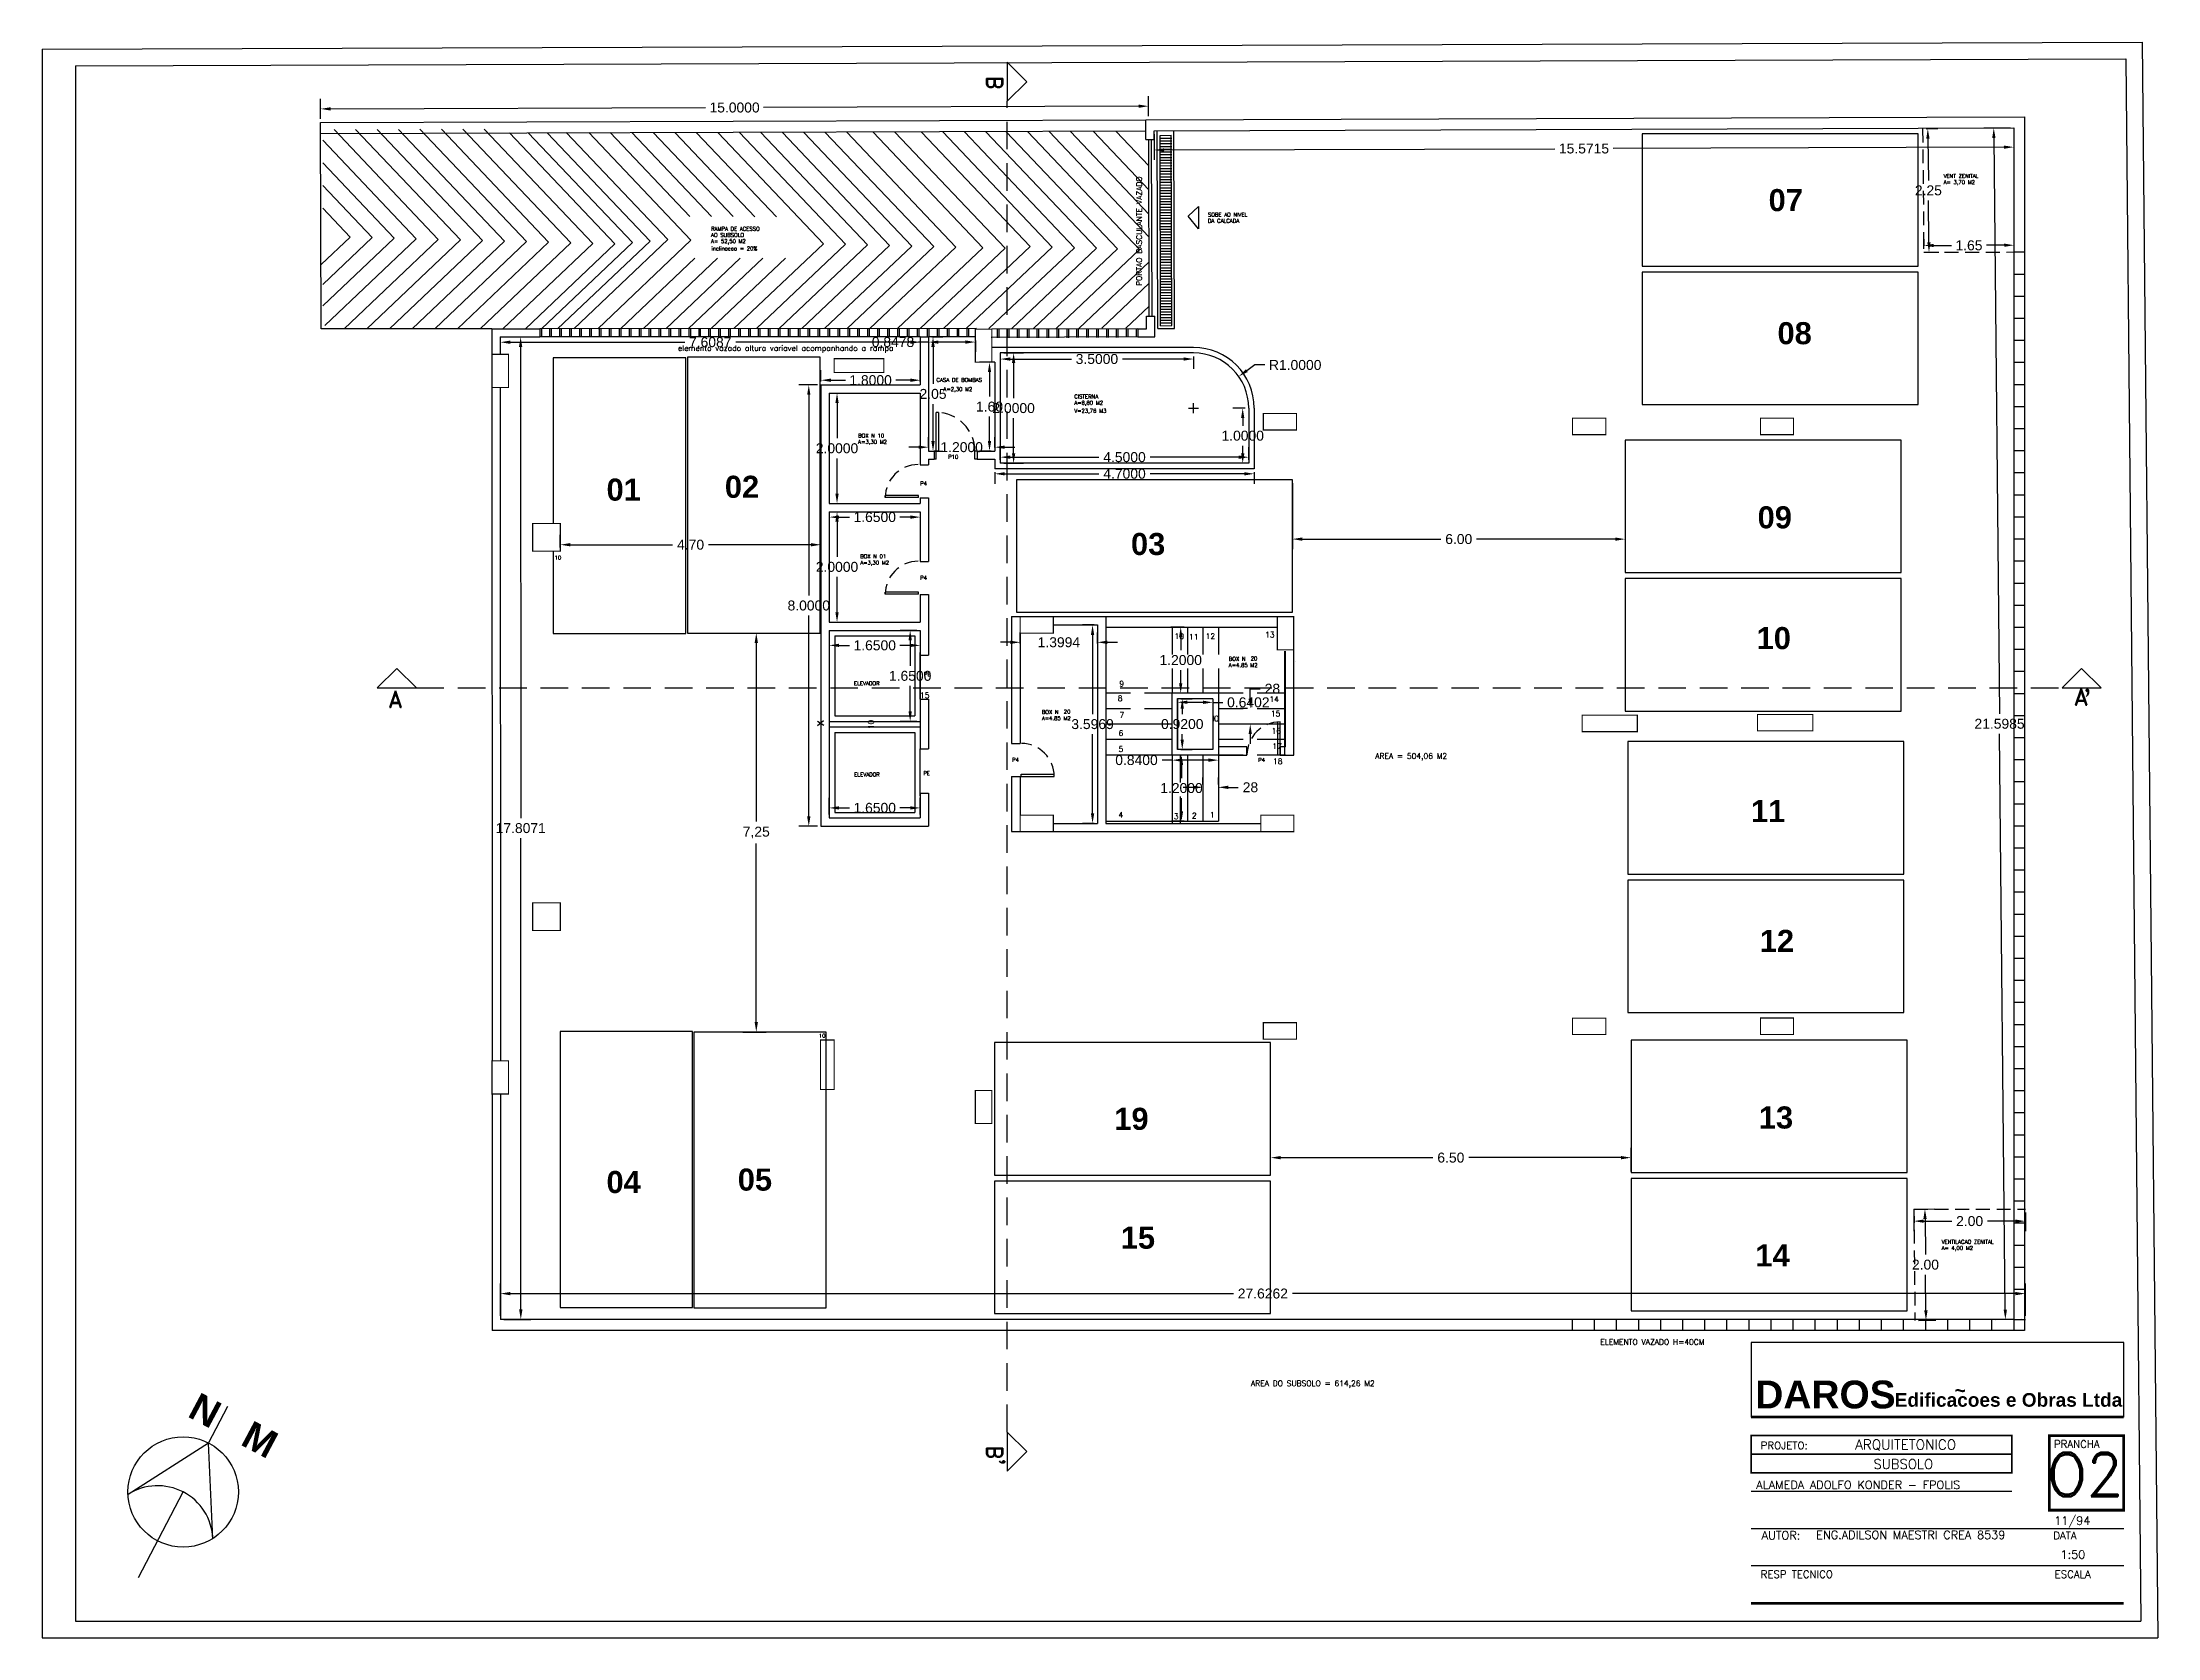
# Model space of a CAD drawing. Header units: millimetres. Extents: x 2200 to 2403, y 2380 to 2511.
# Drawn here: x 2200.78 to 2239.1, y 2421.05 to 2449.96 of the extents above; entities that cross this region are included whole.
import ezdxf

# ---------------------------------------------------------------- set-up
doc = ezdxf.new("R2010")
doc.units = ezdxf.units.MM
doc.linetypes.add('DASHED', pattern=[0.75, 0.5, -0.25])
doc.linetypes.add('HIDDEN', pattern=[0.375, 0.25, -0.125])
doc.layers.add('PONTILHADO', color=7, linetype='DASHED')
doc.styles.add('ROMAND', font='romand', dxfattribs={"height": 0.1})
doc.styles.add('ROMANS', font='ROMANS.shx', dxfattribs={"height": 0.07})
doc.styles.add('SANSSERIFBOLD', font='sasb____.pfb', dxfattribs={"height": 0.4})
doc.styles.get("Standard").update_dxf_attribs({"font": 'arial.ttf'})
doc.dimstyles.get("Standard").update_dxf_attribs({"dimtxt": 0.18, "dimasz": 0.18, "dimexe": 0.18, "dimexo": 0.0625, "dimgap": 0.09, "dimtad": 0, "dimtih": 1, "dimtoh": 1, "dimdec": 4, "dimzin": 0, "dimdsep": 46, "dimtxsty": 'Standard', "dimcen": 0.09, "dimadec": 0, "dimazin": 0, "dimtfac": 1, "dimtdec": 4, "dimtofl": 0, "dimtmove": 0, "dimatfit": 3, "dimfxl": 1, "dimtolj": 1, "dimtzin": 0, "dimarcsym": 0})

msp = doc.modelspace()

# ---------------------------------------------------------------- texts
at = {"color": 1}
for s, height, rotation, style, p in [('B', 0.29214, 270, 'ROMAND', (2217.88468, 2449.35939)), ('PORTAO BASCULANTE VAZADO', 0.1, 90, 'ROMAND', (2220.69725, 2445.54792)), ('10', 0.1, 90, 'ROMAND', (2215.8409, 2437.51334)), ('N   M', 0.5, 332, 'SANSSERIFBOLD', (2203.38729, 2425.06435)), ('B', 0.29214, 270, 'ROMAND', (2217.88468, 2424.52994)), ("'", 0.29214, 270, 'ROMAND', (2217.9236, 2424.30431))]:
    msp.add_text(s, height=height, rotation=rotation, dxfattribs=dict(at, style=style)).set_placement(p)
for s, height, style, p in [('07', 0.4, 'SANSSERIFBOLD', (2232.051, 2446.90325)), ('VENT ZENITAL', 0.07, 'ROMAND', (2235.22016, 2447.50662)), ('A= 3,70 M2', 0.07, 'ROMAND', (2235.22016, 2447.39328)), ('SOBE AO NIVEL ', 0.07, 'ROMAND', (2221.89454, 2446.80523)), ('AO SUBSOLO', 0.07, 'ROMAND', (2212.89218, 2446.43639)), ('RAMPA DE ACESSO', 0.07, 'ROMAND', (2212.89218, 2446.54972)), ('DA CALCADA', 0.07, 'ROMAND', (2221.89454, 2446.69189)), ('A= 52,50 M2', 0.07, 'ROMAND', (2212.89218, 2446.32305)), ('inclinacao = 20%', 0.07, 'ROMAND', (2212.89933, 2446.19216)), ('08', 0.4, 'SANSSERIFBOLD', (2232.21242, 2444.49165)), ('elemento vazado altura variavel acompanhando a rampa', 0.1, 'ROMAND', (2212.29345, 2444.37009)), ('CASA DE BOMBAS', 0.07, 'ROMAND', (2216.97639, 2443.80906)), ('A=2,30 M2', 0.07, 'ROMAND', (2217.1035, 2443.64224)), ('A=8,80 M2', 0.07, 'ROMAND', (2219.47176, 2443.39488)), ('CISTERNA', 0.07, 'ROMAND', (2219.47176, 2443.50821)), ('V=23,76 M3', 0.07, 'ROMAND', (2219.47176, 2443.2494)), ('A=3,30 M2', 0.07, 'ROMAND', (2215.55767, 2442.68648)), ('BOX N 10', 0.07, 'ROMAND', (2215.55767, 2442.79981)), ('P10', 0.07, 'ROMANS', (2217.18866, 2442.41461)), ('01', 0.4, 'SANSSERIFBOLD', (2210.99953, 2441.65599)), ('02', 0.4, 'SANSSERIFBOLD', (2213.14264, 2441.70761)), ('P4', 0.07, 'ROMANS', (2216.68181, 2441.93165)), ('09', 0.4, 'SANSSERIFBOLD', (2231.85235, 2441.15415)), ('03', 0.4, 'SANSSERIFBOLD', (2220.4999, 2440.67097)), ('10', 0.07, 'ROMANS', (2210.05804, 2440.58814)), ('A=3,30 M2', 0.07, 'ROMAND', (2215.59496, 2440.49824)), ('BOX N 01', 0.07, 'ROMAND', (2215.59496, 2440.61158)), ('P4', 0.07, 'ROMANS', (2216.68181, 2440.22316)), ('10', 0.1, 'ROMAND', (2221.28906, 2439.14986)), ('11', 0.1, 'ROMAND', (2221.55153, 2439.13675)), ('12', 0.1, 'ROMAND', (2221.85336, 2439.14986)), ('13', 0.1, 'ROMAND', (2222.92946, 2439.17609)), ('10', 0.4, 'SANSSERIFBOLD', (2231.83386, 2438.96482)), ('20', 0.07, 'ROMAND', (2222.66875, 2438.76034)), ('PE', 0.07, 'ROMAND', (2216.75046, 2438.47696)), ('A=4.85 M2', 0.07, 'ROMAND', (2222.27212, 2438.6398)), ('BOX N', 0.07, 'ROMAND', (2222.27212, 2438.75313)), ('A', 0.3, 'ROMAND', (2207.04718, 2437.90964)), ('ELEVADOR', 0.07, 'ROMAND', (2215.48031, 2438.3099)), ('15', 0.1, 'ROMAND', (2216.67831, 2438.07692)), ('8', 0.1, 'ROMAND', (2220.2609, 2438.02295)), ('9', 0.1, 'ROMAND', (2220.28931, 2438.28797)), ('14', 0.1, 'ROMAND', (2223.0082, 2438.00892)), ('A', 0.3, 'ROMAND', (2237.58487, 2437.94896)), (',', 0.3, 'ROMAND', (2237.75405, 2438.19637)), ('A=4.85 M2', 0.07, 'ROMAND', (2218.88538, 2437.67682)), ('BOX N', 0.07, 'ROMAND', (2218.88538, 2437.79015)), ('20', 0.07, 'ROMAND', (2219.28201, 2437.79736)), ('7', 0.1, 'ROMAND', (2220.28931, 2437.72006)), ('1', 0.1, 'ROMAND', (2221.9557, 2437.65737)), ('0', 0.1, 'ROMAND', (2222.00835, 2437.65724)), ('15', 0.1, 'ROMAND', (2223.03444, 2437.74663)), ('6', 0.1, 'ROMAND', (2220.27561, 2437.39255)), ('16', 0.1, 'ROMAND', (2223.04757, 2437.43189)), ('P4', 0.07, 'ROMANS', (2218.34592, 2436.9236)), ('5', 0.1, 'ROMAND', (2220.27561, 2437.10403)), ('P4', 0.07, 'ROMANS', (2222.80507, 2436.92143)), ('17', 0.1, 'ROMAND', (2223.06069, 2437.15649)), ('18', 0.1, 'ROMAND', (2223.07381, 2436.88109)), ('AREA = 504,06 M2', 0.1, 'ROMAND', (2224.92495, 2436.97724)), ('ELEVADOR', 0.07, 'ROMAND', (2215.48478, 2436.65765)), ('PE', 0.07, 'ROMAND', (2216.73896, 2436.68223)), ('11', 0.4, 'SANSSERIFBOLD', (2231.7308, 2435.82958)), ('4', 0.1, 'ROMAND', (2220.27561, 2435.91063)), ('3', 0.1, 'ROMAND', (2221.27594, 2435.8844)), ('2', 0.1, 'ROMAND', (2221.60402, 2435.89752)), ('1', 0.1, 'ROMAND', (2221.9321, 2435.91063)), ('12', 0.4, 'SANSSERIFBOLD', (2231.89156, 2433.47678)), ('10', 0.07, 'ROMANS', (2214.84399, 2431.92311)), ('19', 0.4, 'SANSSERIFBOLD', (2220.19784, 2430.252)), ('13', 0.4, 'SANSSERIFBOLD', (2231.874, 2430.27627)), ('04', 0.4, 'SANSSERIFBOLD', (2210.99872, 2429.10631)), ('05', 0.4, 'SANSSERIFBOLD', (2213.37662, 2429.15043)), ('15', 0.4, 'SANSSERIFBOLD', (2220.31471, 2428.09686)), ('14', 0.4, 'SANSSERIFBOLD', (2231.8117, 2427.77508)), ('VENTILACAO ZENITAL', 0.07, 'ROMAND', (2235.18443, 2428.18803)), ('A= 4,00 M2', 0.07, 'ROMAND', (2235.18443, 2428.07469)), ('ELEMENTO VAZADO H=40CM', 0.1, 'ROMAND', (2229.00267, 2426.35608)), ('AREA DO SUBSOLO = 614,26 M2', 0.1, 'ROMAND', (2222.67361, 2425.60636)), ('DAROS ', 0.504, 'SANSSERIFBOLD', (2231.81, 2425.20339)), ('Edificacoes e Obras Ltda', 0.24696, 'SANSSERIFBOLD', (2234.33662, 2425.23338)), ('~', 0.25, 'SANSSERIFBOLD', (2235.41899, 2425.40499)), ("'", 0.25, 'SANSSERIFBOLD', (2235.27667, 2425.07433)), ('PROJETO:', 0.135, 'ROMAND', (2231.90823, 2424.46411)), ('ARQUITETONICO', 0.18, 'ROMAND', (2233.61971, 2424.45639)), ('SUBSOLO', 0.175284, 'ROMAND', (2233.95025, 2424.10648)), ('O', 0.8, 'ROMAND', (2237.07843, 2423.60542)), ('PRANCHA', 0.135, 'ROMAND', (2237.22065, 2424.48963)), ('2', 0.8, 'ROMAND', (2237.79397, 2423.60542)), ('ALAMEDA ADOLFO KONDER - FPOLIS', 0.15, 'ROMAND', (2231.82784, 2423.74218)), ('11/94', 0.15, 'ROMAND', (2237.22523, 2423.09429)), ('AUTOR:', 0.15, 'ROMAND', (2231.9251, 2422.82703)), ('ENG.ADILSON MAESTRI CREA 8539      ', 0.15, 'ROMAND', (2232.91381, 2422.83513)), ('DATA', 0.135, 'ROMAND', (2237.20788, 2422.83062)), ('1:50', 0.15, 'ROMAND', (2237.33869, 2422.47878)), ('RESP TECNICO', 0.135, 'ROMAND', (2231.90823, 2422.12873)), ('ESCALA', 0.135, 'ROMAND', (2237.23342, 2422.12873))]:
    msp.add_text(s, height=height, dxfattribs=dict(at, style=style)).set_placement(p)

# ---------------------------------------------------------------- blocks, each defined once
blk = doc.blocks.new('*D35')
at = {"color": 0, "lineweight": -2, "transparency": 16777216}
for p, q in [((2216.833, 2444.53), (2216.653, 2444.53)), ((2216.833, 2444.562), (2216.833, 2444.35)), ((2217.501, 2444.531), (2217.013, 2444.53)), ((2217.681, 2444.562), (2217.681, 2444.351))]:
    blk.add_line(p, q, dxfattribs=at)
at = {"color": 0, "transparency": 16777216}
for points in [[(2217.013, 2444.56), (2217.013, 2444.5), (2216.833, 2444.53)], [(2217.501, 2444.561), (2217.501, 2444.501), (2217.681, 2444.531)]]:
    blk.add_solid(points, dxfattribs=at)
at = {"layer": 'DEFPOINTS', "color": 0, "transparency": 16777216}
for p in [(2216.833, 2444.624), (2217.681, 2444.624), (2216.833, 2444.53)]:
    blk.add_point(p, dxfattribs=at)
at = {"color": 0, "transparency": 16777216, "insert": (2216.189, 2444.53), "char_height": 0.18, "attachment_point": 5}
blk.add_mtext('\\A1;0.8478', dxfattribs=at)
blk = doc.blocks.new('*D36')
at = {"color": 0, "lineweight": -2, "transparency": 16777216}
for p, q in [((2216.895, 2444.624), (2217.094, 2444.624)), ((2216.914, 2444.444), (2216.914, 2443.772)), ((2216.914, 2442.735), (2216.914, 2443.408)), ((2216.895, 2442.555), (2217.094, 2442.555))]:
    blk.add_line(p, q, dxfattribs=at)
at = {"color": 0, "transparency": 16777216}
for points in [[(2216.884, 2444.444), (2216.944, 2444.444), (2216.914, 2444.624)], [(2216.884, 2442.735), (2216.944, 2442.735), (2216.914, 2442.555)]]:
    blk.add_solid(points, dxfattribs=at)
at = {"layer": 'DEFPOINTS', "color": 0, "transparency": 16777216}
for p in [(2216.833, 2444.624), (2216.914, 2444.624), (2216.833, 2442.555)]:
    blk.add_point(p, dxfattribs=at)
at = {"color": 0, "transparency": 16777216, "insert": (2216.914, 2443.59), "char_height": 0.18, "attachment_point": 5}
blk.add_mtext('\\A1;2.05', dxfattribs=at)
blk = doc.blocks.new('*D37')
at = {"color": 0, "lineweight": -2, "transparency": 16777216}
for p, q in [((2216.833, 2442.618), (2216.833, 2442.805)), ((2218.033, 2442.618), (2218.033, 2442.805)), ((2216.653, 2442.625), (2216.473, 2442.625)), ((2218.213, 2442.625), (2218.393, 2442.625))]:
    blk.add_line(p, q, dxfattribs=at)
at = {"color": 0, "transparency": 16777216}
for points in [[(2216.653, 2442.655), (2216.653, 2442.595), (2216.833, 2442.625)], [(2218.213, 2442.655), (2218.213, 2442.595), (2218.033, 2442.625)]]:
    blk.add_solid(points, dxfattribs=at)
at = {"layer": 'DEFPOINTS', "color": 0, "transparency": 16777216}
for p in [(2216.833, 2442.555), (2218.033, 2442.625), (2218.033, 2442.555)]:
    blk.add_point(p, dxfattribs=at)
at = {"color": 0, "transparency": 16777216, "insert": (2217.433, 2442.625), "char_height": 0.18, "attachment_point": 5}
blk.add_mtext('\\A1;1.2000', dxfattribs=at)
blk = doc.blocks.new('*D38')
at = {"color": 0, "lineweight": -2, "transparency": 16777216}
for p, q in [((2217.97, 2444.166), (2217.757, 2444.166)), ((2217.937, 2443.986), (2217.937, 2443.542)), ((2217.937, 2442.735), (2217.937, 2443.179)), ((2217.97, 2442.555), (2217.757, 2442.555))]:
    blk.add_line(p, q, dxfattribs=at)
at = {"color": 0, "transparency": 16777216}
for points in [[(2217.907, 2443.986), (2217.967, 2443.986), (2217.937, 2444.166)], [(2217.907, 2442.735), (2217.967, 2442.735), (2217.937, 2442.555)]]:
    blk.add_solid(points, dxfattribs=at)
at = {"layer": 'DEFPOINTS', "color": 0, "transparency": 16777216}
for p in [(2217.937, 2444.166), (2218.033, 2444.166), (2218.033, 2442.555)]:
    blk.add_point(p, dxfattribs=at)
at = {"color": 0, "transparency": 16777216, "insert": (2217.937, 2443.36), "char_height": 0.18, "attachment_point": 5}
blk.add_mtext('\\A1;1.60', dxfattribs=at)
blk = doc.blocks.new('P70E')
at = {"color": 1}
for p, q in [((0, 0.78), (0, 0.74)), ((0.15, 0.78), (0.15, 0.74)), ((0.15, 0.74), (0, 0.74)), ((-0.7, 0.08), (0, 0.08)), ((-0.7, 0.08), (-0.7, 0.04)), ((0, 0.04), (-0.7, 0.04)), ((0, 0.08), (0, 0.04)), ((0.15, 0.04), (0, 0.04)), ((0, 0.04), (0, 0)), ((0.15, 0.04), (0.15, 0))]:
    blk.add_line(p, q, dxfattribs=at)
at = {"color": 1, "linetype": 'HIDDEN'}
blk.add_arc((0, 0.04), 0.7, 90, 180, dxfattribs=at)
blk = doc.blocks.new('*D39')
at = {"color": 0, "lineweight": -2, "transparency": 16777216}
for p, q in [((2223.03, 2429.496), (2223.03, 2429.928)), ((2223.21, 2429.748), (2225.971, 2429.748)), ((2229.379, 2429.748), (2226.619, 2429.748)), ((2229.559, 2429.496), (2229.559, 2429.928))]:
    blk.add_line(p, q, dxfattribs=at)
at = {"color": 0, "transparency": 16777216}
for points in [[(2223.21, 2429.778), (2223.21, 2429.718), (2223.03, 2429.748)], [(2229.379, 2429.778), (2229.379, 2429.718), (2229.559, 2429.748)]]:
    blk.add_solid(points, dxfattribs=at)
at = {"layer": 'DEFPOINTS', "color": 0, "transparency": 16777216}
for p in [(2229.559, 2429.748), (2223.03, 2429.433), (2229.559, 2429.433)]:
    blk.add_point(p, dxfattribs=at)
at = {"color": 0, "transparency": 16777216, "insert": (2226.295, 2429.748), "char_height": 0.18, "attachment_point": 5}
blk.add_mtext('\\A1;6.50', dxfattribs=at)
blk = doc.blocks.new('*D40')
at = {"color": 0, "lineweight": -2, "transparency": 16777216}
for p, q in [((2223.424, 2441.971), (2223.424, 2440.779)), ((2229.453, 2441.971), (2229.453, 2440.779)), ((2223.604, 2440.959), (2226.114, 2440.959)), ((2229.273, 2440.959), (2226.762, 2440.959))]:
    blk.add_line(p, q, dxfattribs=at)
at = {"color": 0, "transparency": 16777216}
for points in [[(2223.604, 2440.989), (2223.604, 2440.929), (2223.424, 2440.959)], [(2229.273, 2440.989), (2229.273, 2440.929), (2229.453, 2440.959)]]:
    blk.add_solid(points, dxfattribs=at)
at = {"layer": 'DEFPOINTS', "color": 0, "transparency": 16777216}
for p in [(2223.424, 2442.033), (2229.453, 2442.033), (2229.453, 2440.959)]:
    blk.add_point(p, dxfattribs=at)
at = {"color": 0, "transparency": 16777216, "insert": (2226.438, 2440.959), "char_height": 0.18, "attachment_point": 5}
blk.add_mtext('\\A1;6.00', dxfattribs=at)
blk = doc.blocks.new('*D41')
at = {"color": 0, "lineweight": -2, "transparency": 16777216}
for p, q in [((2218.494, 2439.069), (2218.494, 2439.269)), ((2219.894, 2439.069), (2219.894, 2439.269)), ((2218.314, 2439.089), (2218.134, 2439.089)), ((2220.074, 2439.089), (2220.254, 2439.089))]:
    blk.add_line(p, q, dxfattribs=at)
at = {"color": 0, "transparency": 16777216}
for points in [[(2218.314, 2439.119), (2218.314, 2439.059), (2218.494, 2439.089)], [(2220.074, 2439.119), (2220.074, 2439.059), (2219.894, 2439.089)]]:
    blk.add_solid(points, dxfattribs=at)
at = {"layer": 'DEFPOINTS', "color": 0, "transparency": 16777216}
for p in [(2218.494, 2439.007), (2219.894, 2439.089), (2219.894, 2439.007)]:
    blk.add_point(p, dxfattribs=at)
at = {"color": 0, "transparency": 16777216, "insert": (2219.194, 2439.089), "char_height": 0.18, "attachment_point": 5}
blk.add_mtext('\\A1;1.3994', dxfattribs=at)
blk = doc.blocks.new('*D42')
at = {"color": 0, "lineweight": -2, "transparency": 16777216}
for p, q in [((2219.831, 2439.404), (2219.624, 2439.404)), ((2219.804, 2439.224), (2219.804, 2437.787)), ((2219.804, 2435.987), (2219.804, 2437.423)), ((2219.831, 2435.807), (2219.624, 2435.807))]:
    blk.add_line(p, q, dxfattribs=at)
at = {"color": 0, "transparency": 16777216}
for points in [[(2219.774, 2439.224), (2219.834, 2439.224), (2219.804, 2439.404)], [(2219.774, 2435.987), (2219.834, 2435.987), (2219.804, 2435.807)]]:
    blk.add_solid(points, dxfattribs=at)
at = {"layer": 'DEFPOINTS', "color": 0, "transparency": 16777216}
for p in [(2219.894, 2439.404), (2219.804, 2435.807), (2219.894, 2435.807)]:
    blk.add_point(p, dxfattribs=at)
at = {"color": 0, "transparency": 16777216, "insert": (2219.804, 2437.605), "char_height": 0.18, "attachment_point": 5}
blk.add_mtext('\\A1;3.5969', dxfattribs=at)
blk = doc.blocks.new('*D43')
at = {"color": 0, "lineweight": -2, "transparency": 16777216}
for p, q in [((2220.92, 2448.299), (2220.922, 2447.832)), ((2221.101, 2448.013), (2228.181, 2448.036)), ((2236.313, 2448.063), (2229.233, 2448.04)), ((2236.492, 2448.351), (2236.493, 2447.884))]:
    blk.add_line(p, q, dxfattribs=at)
at = {"color": 0, "transparency": 16777216}
for points in [[(2221.101, 2448.043), (2221.101, 2447.983), (2220.921, 2448.012)], [(2236.313, 2448.093), (2236.313, 2448.033), (2236.493, 2448.064)]]:
    blk.add_solid(points, dxfattribs=at)
at = {"layer": 'DEFPOINTS', "color": 0, "transparency": 16777216}
for p in [(2236.491, 2448.414), (2220.92, 2448.362), (2236.493, 2448.064)]:
    blk.add_point(p, dxfattribs=at)
at = {"color": 0, "transparency": 16777216, "insert": (2228.707, 2448.038), "char_height": 0.18, "attachment_point": 5}
blk.add_mtext('\\A1;15.5715', dxfattribs=at)
blk = doc.blocks.new('*D44')
at = {"color": 0, "lineweight": -2, "transparency": 16777216}
for p, q in [((2236.429, 2448.413), (2235.95, 2448.408)), ((2236.132, 2448.23), (2236.234, 2437.793)), ((2236.339, 2426.992), (2236.237, 2437.429)), ((2236.64, 2426.815), (2236.161, 2426.811))]:
    blk.add_line(p, q, dxfattribs=at)
at = {"color": 0, "transparency": 16777216}
for points in [[(2236.162, 2448.23), (2236.102, 2448.23), (2236.13, 2448.41)], [(2236.369, 2426.993), (2236.309, 2426.992), (2236.341, 2426.812)]]:
    blk.add_solid(points, dxfattribs=at)
at = {"layer": 'DEFPOINTS', "color": 0, "transparency": 16777216}
for p in [(2236.13, 2448.41), (2236.491, 2448.414), (2236.703, 2426.816)]:
    blk.add_point(p, dxfattribs=at)
at = {"color": 0, "transparency": 16777216, "insert": (2236.235, 2437.611), "char_height": 0.18, "attachment_point": 5}
blk.add_mtext('\\A1;21.5985', dxfattribs=at)
blk = doc.blocks.new('*D45')
at = {"color": 0, "lineweight": -2, "transparency": 16777216}
for p, q in [((2209.076, 2426.879), (2209.076, 2427.464)), ((2236.703, 2426.879), (2236.703, 2427.464)), ((2209.256, 2427.284), (2222.355, 2427.284)), ((2236.523, 2427.284), (2223.424, 2427.284))]:
    blk.add_line(p, q, dxfattribs=at)
at = {"color": 0, "transparency": 16777216}
for points in [[(2209.256, 2427.314), (2209.256, 2427.254), (2209.076, 2427.284)], [(2236.523, 2427.314), (2236.523, 2427.254), (2236.703, 2427.284)]]:
    blk.add_solid(points, dxfattribs=at)
at = {"layer": 'DEFPOINTS', "color": 0, "transparency": 16777216}
for p in [(2209.076, 2427.284), (2209.076, 2426.816), (2236.703, 2426.816)]:
    blk.add_point(p, dxfattribs=at)
at = {"color": 0, "transparency": 16777216, "insert": (2222.889, 2427.284), "char_height": 0.18, "attachment_point": 5}
blk.add_mtext('\\A1;27.6262', dxfattribs=at)
blk = doc.blocks.new('*D46')
at = {"color": 0, "lineweight": -2, "transparency": 16777216}
for p, q in [((2209.137, 2444.623), (2209.623, 2444.623)), ((2209.443, 2444.443), (2209.445, 2435.902)), ((2209.446, 2426.996), (2209.445, 2435.538)), ((2209.139, 2426.816), (2209.626, 2426.816))]:
    blk.add_line(p, q, dxfattribs=at)
at = {"color": 0, "transparency": 16777216}
for points in [[(2209.473, 2444.443), (2209.413, 2444.443), (2209.443, 2444.623)], [(2209.476, 2426.996), (2209.416, 2426.996), (2209.446, 2426.816)]]:
    blk.add_solid(points, dxfattribs=at)
at = {"layer": 'DEFPOINTS', "color": 0, "transparency": 16777216}
for p in [(2209.074, 2444.623), (2209.443, 2444.623), (2209.076, 2426.816)]:
    blk.add_point(p, dxfattribs=at)
at = {"color": 0, "transparency": 16777216, "insert": (2209.445, 2435.72), "char_height": 0.18, "attachment_point": 5}
blk.add_mtext('\\A1;17.8071', dxfattribs=at)
blk = doc.blocks.new('*D47')
at = {"color": 0, "lineweight": -2, "transparency": 16777216}
for p, q in [((2214.82, 2443.755), (2214.483, 2443.755)), ((2214.663, 2443.575), (2214.663, 2439.937)), ((2214.663, 2435.935), (2214.663, 2439.573)), ((2214.82, 2435.755), (2214.483, 2435.755))]:
    blk.add_line(p, q, dxfattribs=at)
at = {"color": 0, "transparency": 16777216}
for points in [[(2214.633, 2443.575), (2214.693, 2443.575), (2214.663, 2443.755)], [(2214.633, 2435.935), (2214.693, 2435.935), (2214.663, 2435.755)]]:
    blk.add_solid(points, dxfattribs=at)
at = {"layer": 'DEFPOINTS', "color": 0, "transparency": 16777216}
for p in [(2214.883, 2443.755), (2214.663, 2435.755), (2214.883, 2435.755)]:
    blk.add_point(p, dxfattribs=at)
at = {"color": 0, "transparency": 16777216, "insert": (2214.663, 2439.755), "char_height": 0.18, "attachment_point": 5}
blk.add_mtext('\\A1;8.0000', dxfattribs=at)
blk = doc.blocks.new('*D48')
at = {"color": 0, "lineweight": -2, "transparency": 16777216}
for p, q in [((2214.883, 2443.818), (2214.883, 2444.019)), ((2215.063, 2443.839), (2215.328, 2443.839)), ((2216.503, 2443.839), (2216.238, 2443.839)), ((2216.683, 2443.818), (2216.683, 2444.019))]:
    blk.add_line(p, q, dxfattribs=at)
at = {"color": 0, "transparency": 16777216}
for points in [[(2215.063, 2443.869), (2215.063, 2443.809), (2214.883, 2443.839)], [(2216.503, 2443.869), (2216.503, 2443.809), (2216.683, 2443.839)]]:
    blk.add_solid(points, dxfattribs=at)
at = {"layer": 'DEFPOINTS', "color": 0, "transparency": 16777216}
for p in [(2216.683, 2443.839), (2214.883, 2443.755), (2216.683, 2443.755)]:
    blk.add_point(p, dxfattribs=at)
at = {"color": 0, "transparency": 16777216, "insert": (2215.783, 2443.839), "char_height": 0.18, "attachment_point": 5}
blk.add_mtext('\\A1;1.8000', dxfattribs=at)
blk = doc.blocks.new('*D49')
at = {"color": 0, "lineweight": -2, "transparency": 16777216}
for p, q in [((2209.074, 2444.561), (2209.074, 2444.348)), ((2209.254, 2444.528), (2212.416, 2444.528)), ((2216.503, 2444.529), (2213.341, 2444.528)), ((2216.683, 2444.562), (2216.683, 2444.349))]:
    blk.add_line(p, q, dxfattribs=at)
at = {"color": 0, "transparency": 16777216}
for points in [[(2209.254, 2444.558), (2209.254, 2444.498), (2209.074, 2444.528)], [(2216.503, 2444.559), (2216.503, 2444.499), (2216.683, 2444.529)]]:
    blk.add_solid(points, dxfattribs=at)
at = {"layer": 'DEFPOINTS', "color": 0, "transparency": 16777216}
for p in [(2209.074, 2444.623), (2216.683, 2444.624), (2216.683, 2444.529)]:
    blk.add_point(p, dxfattribs=at)
at = {"color": 0, "transparency": 16777216, "insert": (2212.878, 2444.528), "char_height": 0.18, "attachment_point": 5}
blk.add_mtext('\\A1;7.6087', dxfattribs=at)
blk = doc.blocks.new('*D50')
at = {"color": 0, "lineweight": -2, "transparency": 16777216}
for p, q in [((2205.819, 2448.574), (2205.818, 2448.937)), ((2220.639, 2448.806), (2213.843, 2448.783)), ((2220.819, 2448.624), (2220.818, 2448.986)), ((2205.999, 2448.757), (2212.794, 2448.78))]:
    blk.add_line(p, q, dxfattribs=at)
at = {"color": 0, "transparency": 16777216}
for points in [[(2220.638, 2448.836), (2220.639, 2448.776), (2220.819, 2448.806)], [(2205.999, 2448.787), (2205.999, 2448.727), (2205.819, 2448.757)]]:
    blk.add_solid(points, dxfattribs=at)
at = {"layer": 'DEFPOINTS', "color": 0, "transparency": 16777216}
for p in [(2220.819, 2448.806), (2205.819, 2448.512), (2220.819, 2448.562)]:
    blk.add_point(p, dxfattribs=at)
at = {"color": 0, "transparency": 16777216, "insert": (2213.319, 2448.781), "char_height": 0.18, "attachment_point": 5}
blk.add_mtext('\\A1;15.0000', dxfattribs=at)
blk = doc.blocks.new('*D51')
at = {"color": 0, "lineweight": -2, "transparency": 16777216}
for p, q in [((2215.033, 2441.393), (2215.033, 2441.178)), ((2215.213, 2441.358), (2215.403, 2441.358)), ((2216.503, 2441.358), (2216.313, 2441.358)), ((2216.683, 2441.393), (2216.683, 2441.178))]:
    blk.add_line(p, q, dxfattribs=at)
at = {"color": 0, "transparency": 16777216}
for points in [[(2215.213, 2441.388), (2215.213, 2441.328), (2215.033, 2441.358)], [(2216.503, 2441.388), (2216.503, 2441.328), (2216.683, 2441.358)]]:
    blk.add_solid(points, dxfattribs=at)
at = {"layer": 'DEFPOINTS', "color": 0, "transparency": 16777216}
for p in [(2215.033, 2441.455), (2216.683, 2441.455), (2216.683, 2441.358)]:
    blk.add_point(p, dxfattribs=at)
at = {"color": 0, "transparency": 16777216, "insert": (2215.858, 2441.358), "char_height": 0.18, "attachment_point": 5}
blk.add_mtext('\\A1;1.6500', dxfattribs=at)
blk = doc.blocks.new('*D52')
at = {"color": 0, "lineweight": -2, "transparency": 16777216}
for p, q in [((2215.095, 2443.605), (2215.355, 2443.605)), ((2215.175, 2443.425), (2215.175, 2442.787)), ((2215.175, 2441.785), (2215.175, 2442.423)), ((2215.095, 2441.605), (2215.355, 2441.605))]:
    blk.add_line(p, q, dxfattribs=at)
at = {"color": 0, "transparency": 16777216}
for points in [[(2215.145, 2443.425), (2215.205, 2443.425), (2215.175, 2443.605)], [(2215.145, 2441.785), (2215.205, 2441.785), (2215.175, 2441.605)]]:
    blk.add_solid(points, dxfattribs=at)
at = {"layer": 'DEFPOINTS', "color": 0, "transparency": 16777216}
for p in [(2215.033, 2443.605), (2215.175, 2443.605), (2215.033, 2441.605)]:
    blk.add_point(p, dxfattribs=at)
at = {"color": 0, "transparency": 16777216, "insert": (2215.175, 2442.605), "char_height": 0.18, "attachment_point": 5}
blk.add_mtext('\\A1;2.0000', dxfattribs=at)
blk = doc.blocks.new('*D53')
at = {"color": 0, "lineweight": -2, "transparency": 16777216}
for p, q in [((2215.095, 2441.455), (2215.355, 2441.455)), ((2215.175, 2441.275), (2215.175, 2440.637)), ((2215.175, 2439.635), (2215.175, 2440.273)), ((2215.095, 2439.455), (2215.355, 2439.455))]:
    blk.add_line(p, q, dxfattribs=at)
at = {"color": 0, "transparency": 16777216}
for points in [[(2215.145, 2441.275), (2215.205, 2441.275), (2215.175, 2441.455)], [(2215.145, 2439.635), (2215.205, 2439.635), (2215.175, 2439.455)]]:
    blk.add_solid(points, dxfattribs=at)
at = {"layer": 'DEFPOINTS', "color": 0, "transparency": 16777216}
for p in [(2215.033, 2441.455), (2215.033, 2439.455), (2215.175, 2439.455)]:
    blk.add_point(p, dxfattribs=at)
at = {"color": 0, "transparency": 16777216, "insert": (2215.175, 2440.455), "char_height": 0.18, "attachment_point": 5}
blk.add_mtext('\\A1;2.0000', dxfattribs=at)
blk = doc.blocks.new('*D54')
at = {"color": 0, "lineweight": -2, "transparency": 16777216}
for p, q in [((2218.033, 2442.171), (2218.033, 2441.963)), ((2218.213, 2442.143), (2219.916, 2442.143)), ((2222.553, 2442.143), (2220.85, 2442.143)), ((2222.733, 2442.171), (2222.733, 2441.963))]:
    blk.add_line(p, q, dxfattribs=at)
at = {"color": 0, "transparency": 16777216}
for points in [[(2218.213, 2442.173), (2218.213, 2442.113), (2218.033, 2442.143)], [(2222.553, 2442.173), (2222.553, 2442.113), (2222.733, 2442.143)]]:
    blk.add_solid(points, dxfattribs=at)
at = {"layer": 'DEFPOINTS', "color": 0, "transparency": 16777216}
for p in [(2218.033, 2442.233), (2218.033, 2442.143), (2222.733, 2442.233)]:
    blk.add_point(p, dxfattribs=at)
at = {"color": 0, "transparency": 16777216, "insert": (2220.383, 2442.143), "char_height": 0.18, "attachment_point": 5}
blk.add_mtext('\\A1;4.7000', dxfattribs=at)
blk = doc.blocks.new('*D55')
at = {"color": 0, "lineweight": -2, "transparency": 16777216}
for p, q in [((2222.745, 2444.115), (2222.598, 2444.012)), ((2222.925, 2444.115), (2222.745, 2444.115)), ((2221.543, 2443.333), (2221.723, 2443.333)), ((2221.633, 2443.243), (2221.633, 2443.423))]:
    blk.add_line(p, q, dxfattribs=at)
at = {"color": 0, "transparency": 16777216}
blk.add_solid([(2222.581, 2444.036), (2222.615, 2443.987), (2222.451, 2443.908)], dxfattribs=at)
at = {"layer": 'DEFPOINTS', "color": 0, "transparency": 16777216}
for p in [(2222.451, 2443.908), (2221.633, 2443.333)]:
    blk.add_point(p, dxfattribs=at)
at = {"color": 0, "transparency": 16777216, "insert": (2223.475, 2444.115), "char_height": 0.18, "attachment_point": 5}
blk.add_mtext('\\A1;R1.0000', dxfattribs=at)
blk = doc.blocks.new('*D56')
at = {"color": 0, "lineweight": -2, "transparency": 16777216}
for p, q in [((2222.57, 2443.333), (2222.344, 2443.333)), ((2222.524, 2443.153), (2222.524, 2443.015)), ((2222.57, 2442.333), (2222.344, 2442.333)), ((2222.524, 2442.513), (2222.524, 2442.651))]:
    blk.add_line(p, q, dxfattribs=at)
at = {"color": 0, "transparency": 16777216}
for points in [[(2222.494, 2443.153), (2222.554, 2443.153), (2222.524, 2443.333)], [(2222.494, 2442.513), (2222.554, 2442.513), (2222.524, 2442.333)]]:
    blk.add_solid(points, dxfattribs=at)
at = {"layer": 'DEFPOINTS', "color": 0, "transparency": 16777216}
for p in [(2222.524, 2443.333), (2222.633, 2443.333), (2222.633, 2442.333)]:
    blk.add_point(p, dxfattribs=at)
at = {"color": 0, "transparency": 16777216, "insert": (2222.524, 2442.833), "char_height": 0.18, "attachment_point": 5}
blk.add_mtext('\\A1;1.0000', dxfattribs=at)
blk = doc.blocks.new('*D57')
at = {"color": 0, "lineweight": -2, "transparency": 16777216}
for p, q in [((2218.133, 2444.271), (2218.133, 2444.043)), ((2218.313, 2444.223), (2219.42, 2444.223)), ((2221.453, 2444.223), (2220.346, 2444.223)), ((2221.633, 2444.271), (2221.633, 2444.043))]:
    blk.add_line(p, q, dxfattribs=at)
at = {"color": 0, "transparency": 16777216}
for points in [[(2218.313, 2444.253), (2218.313, 2444.193), (2218.133, 2444.223)], [(2221.453, 2444.253), (2221.453, 2444.193), (2221.633, 2444.223)]]:
    blk.add_solid(points, dxfattribs=at)
at = {"layer": 'DEFPOINTS', "color": 0, "transparency": 16777216}
for p in [(2218.133, 2444.333), (2221.633, 2444.333), (2221.633, 2444.223)]:
    blk.add_point(p, dxfattribs=at)
at = {"color": 0, "transparency": 16777216, "insert": (2219.883, 2444.223), "char_height": 0.18, "attachment_point": 5}
blk.add_mtext('\\A1;3.5000', dxfattribs=at)
blk = doc.blocks.new('*D58')
at = {"color": 0, "lineweight": -2, "transparency": 16777216}
for p, q in [((2218.133, 2442.396), (2218.133, 2442.624)), ((2218.313, 2442.444), (2219.916, 2442.444)), ((2222.453, 2442.444), (2220.85, 2442.444)), ((2222.633, 2442.396), (2222.633, 2442.624))]:
    blk.add_line(p, q, dxfattribs=at)
at = {"color": 0, "transparency": 16777216}
for points in [[(2218.313, 2442.474), (2218.313, 2442.414), (2218.133, 2442.444)], [(2222.453, 2442.474), (2222.453, 2442.414), (2222.633, 2442.444)]]:
    blk.add_solid(points, dxfattribs=at)
at = {"layer": 'DEFPOINTS', "color": 0, "transparency": 16777216}
for p in [(2218.133, 2442.333), (2222.633, 2442.444), (2222.633, 2442.333)]:
    blk.add_point(p, dxfattribs=at)
at = {"color": 0, "transparency": 16777216, "insert": (2220.383, 2442.444), "char_height": 0.18, "attachment_point": 5}
blk.add_mtext('\\A1;4.5000', dxfattribs=at)
blk = doc.blocks.new('*D59')
at = {"color": 0, "lineweight": -2, "transparency": 16777216}
for p, q in [((2218.195, 2444.333), (2218.554, 2444.333)), ((2218.374, 2444.153), (2218.374, 2443.515)), ((2218.374, 2442.513), (2218.374, 2443.151)), ((2218.195, 2442.333), (2218.554, 2442.333))]:
    blk.add_line(p, q, dxfattribs=at)
at = {"color": 0, "transparency": 16777216}
for points in [[(2218.344, 2444.153), (2218.404, 2444.153), (2218.374, 2444.333)], [(2218.344, 2442.513), (2218.404, 2442.513), (2218.374, 2442.333)]]:
    blk.add_solid(points, dxfattribs=at)
at = {"layer": 'DEFPOINTS', "color": 0, "transparency": 16777216}
for p in [(2218.133, 2444.333), (2218.374, 2444.333), (2218.133, 2442.333)]:
    blk.add_point(p, dxfattribs=at)
at = {"color": 0, "transparency": 16777216, "insert": (2218.374, 2443.333), "char_height": 0.18, "attachment_point": 5}
blk.add_mtext('\\A1;2.0000', dxfattribs=at)
blk = doc.blocks.new('*D60')
at = {"color": 0, "lineweight": -2, "transparency": 16777216}
for p, q in [((2234.745, 2428.817), (2235.063, 2428.82)), ((2234.885, 2428.638), (2234.891, 2427.99)), ((2234.901, 2426.978), (2234.894, 2427.626)), ((2234.765, 2426.797), (2235.082, 2426.8))]:
    blk.add_line(p, q, dxfattribs=at)
at = {"color": 0, "transparency": 16777216}
for points in [[(2234.915, 2428.638), (2234.855, 2428.638), (2234.883, 2428.818)], [(2234.931, 2426.979), (2234.871, 2426.978), (2234.902, 2426.798)]]:
    blk.add_solid(points, dxfattribs=at)
at = {"layer": 'DEFPOINTS', "color": 0, "transparency": 16777216}
for p in [(2234.683, 2428.816), (2234.883, 2428.818), (2234.703, 2426.796)]:
    blk.add_point(p, dxfattribs=at)
at = {"color": 0, "transparency": 16777216, "insert": (2234.893, 2427.808), "char_height": 0.18, "attachment_point": 5}
blk.add_mtext('\\A1;2.00', dxfattribs=at)
blk = doc.blocks.new('*D61')
at = {"color": 0, "lineweight": -2, "transparency": 16777216}
for p, q in [((2234.683, 2428.754), (2234.683, 2428.417)), ((2234.863, 2428.597), (2235.368, 2428.597)), ((2236.523, 2428.597), (2236.018, 2428.597)), ((2236.703, 2428.754), (2236.703, 2428.417))]:
    blk.add_line(p, q, dxfattribs=at)
at = {"color": 0, "transparency": 16777216}
for points in [[(2234.863, 2428.627), (2234.863, 2428.567), (2234.683, 2428.597)], [(2236.523, 2428.627), (2236.523, 2428.567), (2236.703, 2428.597)]]:
    blk.add_solid(points, dxfattribs=at)
at = {"layer": 'DEFPOINTS', "color": 0, "transparency": 16777216}
for p in [(2234.683, 2428.816), (2236.703, 2428.816), (2236.703, 2428.597)]:
    blk.add_point(p, dxfattribs=at)
at = {"color": 0, "transparency": 16777216, "insert": (2235.693, 2428.597), "char_height": 0.18, "attachment_point": 5}
blk.add_mtext('\\A1;2.00', dxfattribs=at)
blk = doc.blocks.new('*D62')
at = {"color": 0, "lineweight": -2, "transparency": 16777216}
for p, q in [((2234.904, 2448.398), (2235.115, 2448.4)), ((2234.937, 2448.218), (2234.945, 2447.461)), ((2234.956, 2446.339), (2234.948, 2447.097)), ((2234.926, 2446.159), (2235.137, 2446.161))]:
    blk.add_line(p, q, dxfattribs=at)
at = {"color": 0, "transparency": 16777216}
for points in [[(2234.967, 2448.219), (2234.907, 2448.218), (2234.935, 2448.398)], [(2234.986, 2446.339), (2234.926, 2446.339), (2234.957, 2446.159)]]:
    blk.add_solid(points, dxfattribs=at)
at = {"layer": 'DEFPOINTS', "color": 0, "transparency": 16777216}
for p in [(2234.842, 2448.397), (2234.935, 2448.398), (2234.863, 2446.158)]:
    blk.add_point(p, dxfattribs=at)
at = {"color": 0, "transparency": 16777216, "insert": (2234.946, 2447.279), "char_height": 0.18, "attachment_point": 5}
blk.add_mtext('\\A1;2.25', dxfattribs=at)
blk = doc.blocks.new('*D63')
at = {"color": 0, "lineweight": -2, "transparency": 16777216}
for p, q in [((2234.863, 2446.221), (2234.862, 2446.461)), ((2235.043, 2446.281), (2235.365, 2446.282)), ((2236.319, 2446.286), (2235.997, 2446.284)), ((2236.499, 2446.226), (2236.498, 2446.466))]:
    blk.add_line(p, q, dxfattribs=at)
at = {"color": 0, "transparency": 16777216}
for points in [[(2235.043, 2446.311), (2235.043, 2446.251), (2234.863, 2446.281)], [(2236.318, 2446.316), (2236.319, 2446.256), (2236.499, 2446.286)]]:
    blk.add_solid(points, dxfattribs=at)
at = {"layer": 'DEFPOINTS', "color": 0, "transparency": 16777216}
for p in [(2234.863, 2446.281), (2234.863, 2446.158), (2236.499, 2446.164)]:
    blk.add_point(p, dxfattribs=at)
at = {"color": 0, "transparency": 16777216, "insert": (2235.681, 2446.283), "char_height": 0.18, "attachment_point": 5}
blk.add_mtext('\\A1;1.65', dxfattribs=at)
blk = doc.blocks.new('*D64')
at = {"color": 0, "lineweight": -2, "transparency": 16777216}
for p, q in [((2221.461, 2439.366), (2221.221, 2439.366)), ((2221.401, 2439.186), (2221.401, 2438.948)), ((2221.401, 2438.346), (2221.401, 2438.584)), ((2221.461, 2438.166), (2221.221, 2438.166))]:
    blk.add_line(p, q, dxfattribs=at)
at = {"color": 0, "transparency": 16777216}
for points in [[(2221.371, 2439.186), (2221.431, 2439.186), (2221.401, 2439.366)], [(2221.371, 2438.346), (2221.431, 2438.346), (2221.401, 2438.166)]]:
    blk.add_solid(points, dxfattribs=at)
at = {"layer": 'DEFPOINTS', "color": 0, "transparency": 16777216}
for p in [(2221.401, 2439.366), (2221.524, 2439.366), (2221.524, 2438.166)]:
    blk.add_point(p, dxfattribs=at)
at = {"color": 0, "transparency": 16777216, "insert": (2221.401, 2438.766), "char_height": 0.18, "attachment_point": 5}
blk.add_mtext('\\A1;1.2000', dxfattribs=at)
blk = doc.blocks.new('*D65')
at = {"color": 0, "lineweight": -2, "transparency": 16777216}
for p, q in [((2221.343, 2438.005), (2221.343, 2437.822)), ((2221.523, 2438.002), (2221.803, 2438.001)), ((2221.984, 2438.003), (2221.983, 2437.82)), ((2221.983, 2438), (2222.163, 2438))]:
    blk.add_line(p, q, dxfattribs=at)
at = {"color": 0, "transparency": 16777216}
for points in [[(2221.523, 2438.032), (2221.523, 2437.972), (2221.343, 2438.002)], [(2221.804, 2438.031), (2221.803, 2437.971), (2221.983, 2438)]]:
    blk.add_solid(points, dxfattribs=at)
at = {"layer": 'DEFPOINTS', "color": 0, "transparency": 16777216}
for p in [(2221.343, 2438.068), (2221.984, 2438.066), (2221.983, 2438)]:
    blk.add_point(p, dxfattribs=at)
at = {"color": 0, "transparency": 16777216, "insert": (2222.626, 2438), "char_height": 0.18, "attachment_point": 5}
blk.add_mtext('\\A1;0.6402', dxfattribs=at)
blk = doc.blocks.new('*D66')
at = {"color": 0, "lineweight": -2, "transparency": 16777216}
for p, q in [((2221.804, 2436.513), (2221.804, 2436.64)), ((2222.084, 2436.513), (2222.084, 2436.64)), ((2221.624, 2436.46), (2221.444, 2436.46)), ((2222.264, 2436.46), (2222.444, 2436.46))]:
    blk.add_line(p, q, dxfattribs=at)
at = {"color": 0, "transparency": 16777216}
for points in [[(2221.624, 2436.49), (2221.624, 2436.43), (2221.804, 2436.46)], [(2222.264, 2436.49), (2222.264, 2436.43), (2222.084, 2436.46)]]:
    blk.add_solid(points, dxfattribs=at)
at = {"layer": 'DEFPOINTS', "color": 0, "transparency": 16777216}
for p in [(2221.804, 2436.451), (2222.084, 2436.46), (2222.084, 2436.451)]:
    blk.add_point(p, dxfattribs=at)
at = {"color": 0, "transparency": 16777216, "insert": (2222.664, 2436.46), "char_height": 0.18, "attachment_point": 5}
blk.add_mtext('\\A1;28', dxfattribs=at)
blk = doc.blocks.new('*D67')
at = {"color": 0, "lineweight": -2, "transparency": 16777216}
for p, q in [((2221.244, 2436.953), (2221.064, 2436.953)), ((2221.244, 2436.983), (2221.244, 2436.773)), ((2221.904, 2436.953), (2221.424, 2436.953)), ((2222.084, 2436.983), (2222.084, 2436.773))]:
    blk.add_line(p, q, dxfattribs=at)
at = {"color": 0, "transparency": 16777216}
for points in [[(2221.424, 2436.983), (2221.424, 2436.923), (2221.244, 2436.953)], [(2221.904, 2436.983), (2221.904, 2436.923), (2222.084, 2436.953)]]:
    blk.add_solid(points, dxfattribs=at)
at = {"layer": 'DEFPOINTS', "color": 0, "transparency": 16777216}
for p in [(2221.244, 2437.046), (2221.244, 2436.953), (2222.084, 2437.046)]:
    blk.add_point(p, dxfattribs=at)
at = {"color": 0, "transparency": 16777216, "insert": (2220.6, 2436.953), "char_height": 0.18, "attachment_point": 5}
blk.add_mtext('\\A1;0.8400', dxfattribs=at)
blk = doc.blocks.new('*D68')
at = {"color": 0, "lineweight": -2, "transparency": 16777216}
for p, q in [((2221.406, 2438.066), (2221.609, 2438.066)), ((2221.429, 2437.886), (2221.429, 2437.788)), ((2221.429, 2437.326), (2221.429, 2437.424)), ((2221.406, 2437.146), (2221.609, 2437.146))]:
    blk.add_line(p, q, dxfattribs=at)
at = {"color": 0, "transparency": 16777216}
for points in [[(2221.399, 2437.886), (2221.459, 2437.886), (2221.429, 2438.066)], [(2221.399, 2437.326), (2221.459, 2437.326), (2221.429, 2437.146)]]:
    blk.add_solid(points, dxfattribs=at)
at = {"layer": 'DEFPOINTS', "color": 0, "transparency": 16777216}
for p in [(2221.344, 2438.066), (2221.429, 2438.066), (2221.344, 2437.146)]:
    blk.add_point(p, dxfattribs=at)
at = {"color": 0, "transparency": 16777216, "insert": (2221.429, 2437.606), "char_height": 0.18, "attachment_point": 5}
blk.add_mtext('\\A1;0.9200', dxfattribs=at)
blk = doc.blocks.new('*D69')
at = {"color": 0, "lineweight": -2, "transparency": 16777216}
for p, q in [((2222.661, 2438.066), (2222.661, 2438.246)), ((2222.661, 2438.246), (2222.841, 2438.246)), ((2222.61, 2437.886), (2222.481, 2437.886)), ((2222.61, 2437.606), (2222.481, 2437.606)), ((2222.661, 2437.426), (2222.661, 2437.246))]:
    blk.add_line(p, q, dxfattribs=at)
at = {"color": 0, "transparency": 16777216}
for points in [[(2222.631, 2438.066), (2222.691, 2438.066), (2222.661, 2437.886)], [(2222.631, 2437.426), (2222.691, 2437.426), (2222.661, 2437.606)]]:
    blk.add_solid(points, dxfattribs=at)
at = {"layer": 'DEFPOINTS', "color": 0, "transparency": 16777216}
for p in [(2222.661, 2437.886), (2222.672, 2437.886), (2222.672, 2437.606)]:
    blk.add_point(p, dxfattribs=at)
at = {"color": 0, "transparency": 16777216, "insert": (2223.062, 2438.246), "char_height": 0.18, "attachment_point": 5}
blk.add_mtext('\\A1;28', dxfattribs=at)
blk = doc.blocks.new('*D70')
at = {"color": 0, "lineweight": -2, "transparency": 16777216}
for p, q in [((2221.461, 2437.046), (2221.235, 2437.046)), ((2221.415, 2436.866), (2221.415, 2436.628)), ((2221.415, 2436.026), (2221.415, 2436.264)), ((2221.461, 2435.846), (2221.235, 2435.846))]:
    blk.add_line(p, q, dxfattribs=at)
at = {"color": 0, "transparency": 16777216}
for points in [[(2221.385, 2436.866), (2221.445, 2436.866), (2221.415, 2437.046)], [(2221.385, 2436.026), (2221.445, 2436.026), (2221.415, 2435.846)]]:
    blk.add_solid(points, dxfattribs=at)
at = {"layer": 'DEFPOINTS', "color": 0, "transparency": 16777216}
for p in [(2221.415, 2437.046), (2221.524, 2437.046), (2221.524, 2435.846)]:
    blk.add_point(p, dxfattribs=at)
at = {"color": 0, "transparency": 16777216, "insert": (2221.415, 2436.446), "char_height": 0.18, "attachment_point": 5}
blk.add_mtext('\\A1;1.2000', dxfattribs=at)
blk = doc.blocks.new('*D71')
at = {"color": 0, "lineweight": -2, "transparency": 16777216}
for p, q in [((2215.033, 2435.968), (2215.033, 2436.267)), ((2216.683, 2435.968), (2216.683, 2436.267)), ((2215.213, 2436.087), (2215.403, 2436.087)), ((2216.503, 2436.087), (2216.313, 2436.087))]:
    blk.add_line(p, q, dxfattribs=at)
at = {"color": 0, "transparency": 16777216}
for points in [[(2215.213, 2436.117), (2215.213, 2436.057), (2215.033, 2436.087)], [(2216.503, 2436.117), (2216.503, 2436.057), (2216.683, 2436.087)]]:
    blk.add_solid(points, dxfattribs=at)
at = {"layer": 'DEFPOINTS', "color": 0, "transparency": 16777216}
for p in [(2215.033, 2436.087), (2215.033, 2435.905), (2216.683, 2435.905)]:
    blk.add_point(p, dxfattribs=at)
at = {"color": 0, "transparency": 16777216, "insert": (2215.858, 2436.087), "char_height": 0.18, "attachment_point": 5}
blk.add_mtext('\\A1;1.6500', dxfattribs=at)
blk = doc.blocks.new('*D72')
at = {"color": 0, "lineweight": -2, "transparency": 16777216}
for p, q in [((2216.62, 2439.305), (2216.32, 2439.305)), ((2216.5, 2439.125), (2216.5, 2438.662)), ((2216.5, 2437.835), (2216.5, 2438.298)), ((2216.62, 2437.655), (2216.32, 2437.655))]:
    blk.add_line(p, q, dxfattribs=at)
at = {"color": 0, "transparency": 16777216}
for points in [[(2216.47, 2439.125), (2216.53, 2439.125), (2216.5, 2439.305)], [(2216.47, 2437.835), (2216.53, 2437.835), (2216.5, 2437.655)]]:
    blk.add_solid(points, dxfattribs=at)
at = {"layer": 'DEFPOINTS', "color": 0, "transparency": 16777216}
for p in [(2216.5, 2439.305), (2216.683, 2439.305), (2216.683, 2437.655)]:
    blk.add_point(p, dxfattribs=at)
at = {"color": 0, "transparency": 16777216, "insert": (2216.5, 2438.48), "char_height": 0.18, "attachment_point": 5}
blk.add_mtext('\\A1;1.6500', dxfattribs=at)
blk = doc.blocks.new('*D73')
at = {"color": 0, "lineweight": -2, "transparency": 16777216}
for p, q in [((2215.033, 2439.243), (2215.033, 2438.853)), ((2216.683, 2439.243), (2216.683, 2438.853)), ((2215.213, 2439.033), (2215.403, 2439.033)), ((2216.503, 2439.033), (2216.313, 2439.033))]:
    blk.add_line(p, q, dxfattribs=at)
at = {"color": 0, "transparency": 16777216}
for points in [[(2215.213, 2439.063), (2215.213, 2439.003), (2215.033, 2439.033)], [(2216.503, 2439.063), (2216.503, 2439.003), (2216.683, 2439.033)]]:
    blk.add_solid(points, dxfattribs=at)
at = {"layer": 'DEFPOINTS', "color": 0, "transparency": 16777216}
for p in [(2215.033, 2439.305), (2216.683, 2439.305), (2216.683, 2439.033)]:
    blk.add_point(p, dxfattribs=at)
at = {"color": 0, "transparency": 16777216, "insert": (2215.858, 2439.033), "char_height": 0.18, "attachment_point": 5}
blk.add_mtext('\\A1;1.6500', dxfattribs=at)
blk = doc.blocks.new('*D74')
at = {"color": 0, "lineweight": -2, "transparency": 16777216}
for p, q in [((2210.162, 2440.805), (2210.162, 2441.037)), ((2210.342, 2440.857), (2212.195, 2440.857)), ((2214.703, 2440.857), (2212.849, 2440.857)), ((2214.883, 2440.805), (2214.883, 2441.037))]:
    blk.add_line(p, q, dxfattribs=at)
at = {"color": 0, "transparency": 16777216}
for points in [[(2210.342, 2440.887), (2210.342, 2440.827), (2210.162, 2440.857)], [(2214.703, 2440.887), (2214.703, 2440.827), (2214.883, 2440.857)]]:
    blk.add_solid(points, dxfattribs=at)
at = {"layer": 'DEFPOINTS', "color": 0, "transparency": 16777216}
for p in [(2214.883, 2440.857), (2210.162, 2440.742), (2214.883, 2440.742)]:
    blk.add_point(p, dxfattribs=at)
at = {"color": 0, "transparency": 16777216, "insert": (2212.522, 2440.857), "char_height": 0.18, "attachment_point": 5}
blk.add_mtext('\\A1;4.70', dxfattribs=at)
blk = doc.blocks.new('*D75')
at = {"color": 0, "lineweight": -2, "transparency": 16777216}
for p, q in [((2213.468, 2439.256), (2213.892, 2439.256)), ((2213.712, 2439.076), (2213.712, 2435.839)), ((2213.712, 2432.205), (2213.712, 2435.442)), ((2213.468, 2432.025), (2213.892, 2432.025))]:
    blk.add_line(p, q, dxfattribs=at)
at = {"color": 0, "transparency": 16777216}
for points in [[(2213.682, 2439.076), (2213.742, 2439.076), (2213.712, 2439.256)], [(2213.682, 2432.205), (2213.742, 2432.205), (2213.712, 2432.025)]]:
    blk.add_solid(points, dxfattribs=at)
at = {"layer": 'DEFPOINTS', "color": 0, "transparency": 16777216}
for p in [(2213.406, 2439.256), (2213.712, 2439.256), (2213.406, 2432.025)]:
    blk.add_point(p, dxfattribs=at)
at = {"color": 0, "transparency": 16777216, "insert": (2213.712, 2435.64), "char_height": 0.18, "attachment_point": 5}
blk.add_mtext('\\A1;7,25', dxfattribs=at)

# ---------------------------------------------------------------- dimensions: what is measured, and where the dimension line sits
at = {"color": 1}
for p1, p2, distance, picture, middle in [((2205.81943, 2448.51194), (2220.81935, 2448.56163), 0.24467, '*D50', (2213.31858, 2448.78145)), ((2220.92001, 2448.36196), (2236.49145, 2448.41354), -0.34952, '*D43', (2228.70689, 2448.03823)), ((2236.70255, 2426.81603), (2236.49145, 2448.41354), 0.36155, '*D44', (2236.23547, 2437.61125)), ((2209.07632, 2426.81603), (2209.07406, 2444.62309), -0.36936, '*D46', (2209.44455, 2435.71961)), ((2209.07406, 2444.62309), (2216.6828, 2444.62406), -0.09534, '*D49', (2212.87844, 2444.52823)), ((2218.1328, 2442.33313), (2218.1328, 2444.33313), -0.24088, '*D59', (2218.37368, 2443.33313)), ((2218.1328, 2444.33313), (2221.6328, 2444.33313), -0.11011, '*D57', (2219.8828, 2444.22302)), ((2214.8828, 2443.75537), (2216.6828, 2443.75537), 0.08329, '*D48', (2215.7828, 2443.83866)), ((2214.8828, 2443.75537), (2214.8828, 2435.75537), -0.22001, '*D47', (2214.66279, 2439.75537)), ((2215.0328, 2441.60537), (2215.0328, 2443.60537), -0.14192, '*D52', (2215.17472, 2442.60537)), ((2222.6328, 2442.33313), (2222.6328, 2443.33313), 0.10844, '*D56', (2222.52436, 2442.83313)), ((2218.1328, 2442.33313), (2222.6328, 2442.33313), 0.11057, '*D58', (2220.3828, 2442.44371)), ((2222.7328, 2442.23313), (2218.0328, 2442.23313), 0.08983, '*D54', (2220.3828, 2442.1433)), ((2215.0328, 2441.45537), (2215.0328, 2439.45537), 0.14192, '*D53', (2215.17472, 2440.45537)), ((2215.0328, 2441.45537), (2216.6828, 2441.45537), -0.09765, '*D51', (2215.8578, 2441.35772)), ((2215.0328, 2439.30537), (2216.6828, 2439.30537), -0.27206, '*D73', (2215.8578, 2439.03331)), ((2216.6828, 2437.65537), (2216.6828, 2439.30537), 0.18286, '*D72', (2216.49994, 2438.48037)), ((2218.49428, 2439.00683), (2219.89371, 2439.00683), 0.08236, '*D41', (2219.194, 2439.08919)), ((2219.89371, 2439.40382), (2219.89371, 2435.80692), -0.0897, '*D42', (2219.80401, 2437.60537)), ((2221.52371, 2438.16582), (2221.52371, 2439.36582), 0.12268, '*D64', (2221.40102, 2438.76582)), ((2221.34371, 2437.14582), (2221.34371, 2438.06582), -0.08521, '*D68', (2221.42892, 2437.60582)), ((2221.34349, 2438.06786), (2221.98371, 2438.06582), -0.06568, '*D65', (2222.6262, 2437.99957)), ((2222.08371, 2437.04582), (2221.24371, 2437.04582), 0.09259, '*D67', (2220.60038, 2436.95323)), ((2221.52371, 2435.84582), (2221.52371, 2437.04582), 0.10874, '*D70', (2221.41497, 2436.44582)), ((2216.6828, 2435.90537), (2215.0328, 2435.90537), -0.18118, '*D71', (2215.8578, 2436.08655)), ((2236.70255, 2426.81603), (2209.07632, 2426.81603), -0.46807, '*D45', (2222.88944, 2427.2841))]:
    dim = msp.add_aligned_dim(p1=p1, p2=p2, distance=distance, dimstyle='Standard', dxfattribs=at)
    dim.commit()
    dim.dimension.update_dxf_attribs({"geometry": picture, "text_midpoint": middle})
for p1, p2, distance, text, picture, middle in [((2234.86342, 2446.15813), (2234.84153, 2448.39741), -0.09395, '2.25', '*D62', (2234.94643, 2447.27869)), ((2236.49891, 2446.16355), (2234.86342, 2446.15813), -0.1226, '1.65', '*D63', (2235.68076, 2446.28344)), ((2223.42354, 2442.03313), (2229.45306, 2442.03313), -1.07395, '6.00', '*D40', (2226.4383, 2440.95918)), ((2222.67209, 2437.60582), (2222.67209, 2437.88582), 0.01061, '28', '*D69', (2223.06212, 2438.24582)), ((2221.80371, 2436.45072), (2222.08371, 2436.45072), 0.00976, '28', '*D66', (2222.66435, 2436.46049)), ((2223.03032, 2429.433), (2229.5592, 2429.433), 0.31502, '6.50', '*D39', (2226.29476, 2429.74802)), ((2234.70265, 2426.79648), (2234.68291, 2428.81603), -0.19986, '2.00', '*D60', (2234.89263, 2427.80821)), ((2234.68291, 2428.81603), (2236.70255, 2428.81603), -0.21911, '2.00', '*D61', (2235.69273, 2428.59692))]:
    dim = msp.add_aligned_dim(p1=p1, p2=p2, distance=distance, text=text, dimstyle='Standard', dxfattribs=at)
    dim.commit()
    dim.dimension.update_dxf_attribs({"geometry": picture, "text_midpoint": middle})
for p1, p2, distance, picture, middle in [((2217.68062, 2444.62418), (2216.8328, 2444.62407), 0.09364, '*D35', (2216.189, 2444.53042)), ((2216.8328, 2442.55537), (2218.0328, 2442.55537), 0.06979, '*D37', (2217.4328, 2442.62516))]:
    dim = msp.add_aligned_dim(p1=p1, p2=p2, distance=distance, dimstyle='Standard')
    dim.commit()
    dim.dimension.update_dxf_attribs({"geometry": picture, "text_midpoint": middle})
for p1, p2, distance, text, picture, middle in [((2216.8328, 2442.55537), (2216.8328, 2444.62407), -0.08098, '2.05', '*D36', (2216.91378, 2443.58972)), ((2218.0328, 2442.55537), (2218.0328, 2444.16558), 0.09545, '1.60', '*D38', (2217.93735, 2443.36047)), ((2210.16156, 2440.74226), (2214.8828, 2440.74226), 0.11443, '4.70', '*D74', (2212.52218, 2440.85669)), ((2213.40585, 2432.02496), (2213.40585, 2439.25597), -0.30603, '7,25', '*D75', (2213.71187, 2435.64046))]:
    dim = msp.add_aligned_dim(p1=p1, p2=p2, distance=distance, text=text, dimstyle='Standard')
    dim.commit()
    dim.dimension.update_dxf_attribs({"geometry": picture, "text_midpoint": middle})
dim = msp.add_radius_dim(center=(2221.6328, 2443.33313), mpoint=(2222.45091, 2443.9082), dimstyle='Standard', dxfattribs=at)
dim.commit()
dim.dimension.update_dxf_attribs({"geometry": '*D55', "text_midpoint": (2223.47488, 2444.11522)})

# ---------------------------------------------------------------- linework, layer by layer
at = {"color": 1}
for p, q in [((2200.7777, 2449.83824), (2238.81728, 2449.96424)), ((2238.81728, 2449.96424), (2239.09993, 2421.0467)), ((2200.7777, 2449.83824), (2200.7777, 2421.0467)), ((2205.83182, 2444.77267), (2205.81943, 2448.51194)), ((2220.83115, 2445.00144), (2220.82055, 2448.20143)), ((2220.88114, 2445.00161), (2220.87055, 2448.20159)), ((2229.76287, 2448.30699), (2229.76287, 2445.90699)), ((2234.76287, 2448.30699), (2229.76287, 2448.30699)), ((2234.76287, 2445.90699), (2234.76287, 2448.30699)), ((2229.76287, 2445.90699), (2234.76287, 2445.90699)), ((2229.76287, 2445.79748), (2229.76287, 2443.39748)), ((2234.76287, 2445.79748), (2229.76287, 2445.79748)), ((2234.76287, 2443.39748), (2234.76287, 2445.79748)), ((2208.92404, 2444.77307), (2205.83182, 2444.77267)), ((2212.43469, 2444.2462), (2210.03469, 2444.2462)), ((2210.03469, 2444.2462), (2210.03469, 2441.24226)), ((2212.43469, 2439.2462), (2212.43469, 2444.2462)), ((2212.46872, 2444.25597), (2212.46872, 2439.25597)), ((2214.86872, 2444.25597), (2212.46872, 2444.25597)), ((2214.86872, 2439.25597), (2214.86872, 2444.25597)), ((2229.76287, 2443.39748), (2234.76287, 2443.39748)), ((2229.45306, 2442.75218), (2229.45306, 2440.35218)), ((2234.45306, 2442.75218), (2229.45306, 2442.75218)), ((2234.45306, 2440.35218), (2234.45306, 2442.75218)), ((2218.42354, 2442.03313), (2218.42354, 2439.63313)), ((2223.42354, 2442.03313), (2218.42354, 2442.03313)), ((2223.42354, 2439.63313), (2223.42354, 2442.03313)), ((2216.64822, 2441.7512), (2216.04822, 2441.7512)), ((2216.04822, 2441.7112), (2216.04822, 2441.7512)), ((2216.64822, 2441.7112), (2216.04822, 2441.7112)), ((2216.64822, 2441.7112), (2216.64822, 2441.7512)), ((2210.03469, 2440.74226), (2210.03469, 2439.2462)), ((2216.64822, 2439.99859), (2216.04822, 2439.99859)), ((2216.04822, 2439.95859), (2216.04822, 2439.99859)), ((2216.64822, 2439.95859), (2216.64822, 2439.99859)), ((2229.45306, 2440.35218), (2234.45306, 2440.35218)), ((2229.45306, 2440.24267), (2229.45306, 2437.84267)), ((2234.45306, 2440.24267), (2229.45306, 2440.24267)), ((2234.45306, 2437.84267), (2234.45306, 2440.24267)), ((2216.64822, 2439.95859), (2216.04822, 2439.95859)), ((2218.42354, 2439.63313), (2223.42354, 2439.63313)), ((2210.03469, 2439.2462), (2212.43469, 2439.2462)), ((2212.46872, 2439.25597), (2214.86872, 2439.25597)), ((2220.04371, 2439.36582), (2223.16246, 2439.36582)), ((2223.28371, 2438.92511), (2223.28371, 2437.04582)), ((2229.45306, 2437.84267), (2234.45306, 2437.84267)), ((2214.93018, 2437.66452), (2214.82038, 2437.57613)), ((2214.82038, 2437.66147), (2214.93628, 2437.58832)), ((2221.24371, 2437.60582), (2220.04371, 2437.60582)), ((2221.24371, 2437.60582), (2220.04371, 2437.60582)), ((2221.24371, 2437.32582), (2220.04371, 2437.32582)), ((2223.28371, 2437.60582), (2222.08371, 2437.60582)), ((2223.16109, 2437.04582), (2223.16109, 2437.64582)), ((2223.20109, 2437.04582), (2223.20109, 2437.64582)), ((2221.24371, 2437.04582), (2220.04371, 2437.04582)), ((2221.24371, 2437.04582), (2221.24371, 2435.84582)), ((2221.52371, 2437.04582), (2221.52371, 2435.84582)), ((2221.80371, 2437.04582), (2221.80371, 2435.84582)), ((2222.08371, 2437.04582), (2222.08371, 2435.84582)), ((2229.49872, 2437.28802), (2229.49872, 2434.88802)), ((2234.49872, 2437.28802), (2229.49872, 2437.28802)), ((2234.49872, 2434.88802), (2234.49872, 2437.28802)), ((2218.50887, 2436.65715), (2218.50887, 2436.69715)), ((2218.50887, 2436.69715), (2219.10887, 2436.69715)), ((2218.50887, 2436.65715), (2219.10887, 2436.65715)), ((2219.10887, 2436.65715), (2219.10887, 2436.69715)), ((2220.04371, 2435.84582), (2222.08371, 2435.84582)), ((2229.49872, 2434.88802), (2234.49872, 2434.88802)), ((2234.49872, 2434.77851), (2229.49872, 2434.77851)), ((2229.49872, 2434.77851), (2229.49872, 2432.37851)), ((2234.49872, 2432.37851), (2234.49872, 2434.77851)), ((2229.49872, 2432.37851), (2234.49872, 2432.37851)), ((2210.15824, 2432.033), (2210.15824, 2427.033)), ((2212.55824, 2432.033), (2210.15824, 2432.033)), ((2212.55824, 2427.033), (2212.55824, 2432.033)), ((2214.97899, 2432.02496), (2212.57899, 2432.02496)), ((2212.57899, 2432.02496), (2212.57899, 2427.02496)), ((2214.97899, 2427.02496), (2214.97899, 2432.02496)), ((2218.03032, 2431.833), (2218.03032, 2429.433)), ((2223.03032, 2431.833), (2218.03032, 2431.833)), ((2223.03032, 2429.433), (2223.03032, 2431.833)), ((2229.5592, 2431.87891), (2229.5592, 2429.47891)), ((2234.5592, 2431.87891), (2229.5592, 2431.87891)), ((2234.5592, 2429.47891), (2234.5592, 2431.87891)), ((2218.03032, 2429.433), (2223.03032, 2429.433)), ((2218.03032, 2429.32349), (2218.03032, 2426.92349)), ((2223.03032, 2429.32349), (2218.03032, 2429.32349)), ((2223.03032, 2426.92349), (2223.03032, 2429.32349)), ((2229.5592, 2429.47891), (2234.5592, 2429.47891)), ((2229.5592, 2429.3694), (2229.5592, 2426.9694)), ((2234.5592, 2429.3694), (2229.5592, 2429.3694)), ((2234.5592, 2426.9694), (2234.5592, 2429.3694)), ((2210.15824, 2427.033), (2212.55824, 2427.033)), ((2212.57899, 2427.02496), (2214.97899, 2427.02496)), ((2229.5592, 2426.9694), (2234.5592, 2426.9694)), ((2218.03032, 2426.92349), (2223.03032, 2426.92349)), ((2200.7777, 2421.0467), (2239.09993, 2421.0467))]:
    msp.add_line(p, q, dxfattribs=at)
for p, q in [((2201.3777, 2449.54022), (2238.52021, 2449.66325)), ((2218.25867, 2449.60383), (2218.61223, 2449.25027)), ((2218.25867, 2449.60383), (2218.25867, 2448.89672)), ((2238.52021, 2449.66325), (2238.79698, 2421.3467)), ((2201.3777, 2449.54022), (2201.3777, 2421.3467)), ((2218.61223, 2449.25027), (2218.25867, 2448.89672)), ((2220.76935, 2448.56146), (2236.6895, 2448.6142)), ((2220.77055, 2448.20126), (2220.76935, 2448.56146)), ((2220.92001, 2448.36196), (2236.49145, 2448.41354)), ((2236.49145, 2448.41354), (2236.49145, 2426.81603)), ((2236.6895, 2448.6142), (2236.6895, 2426.61603)), ((2220.77055, 2448.20126), (2220.92054, 2448.20176)), ((2220.92054, 2448.20176), (2220.92001, 2448.36196)), ((2236.49891, 2446.16355), (2236.6895, 2446.16355)), ((2236.49891, 2445.76355), (2236.6895, 2445.76355)), ((2236.49891, 2445.36355), (2236.6895, 2445.36355)), ((2236.49891, 2445.36355), (2236.6895, 2445.36355)), ((2220.78115, 2445.00128), (2220.93114, 2445.00178)), ((2220.7819, 2444.77324), (2220.78115, 2445.00128)), ((2220.9324, 2444.62386), (2220.93114, 2445.00178)), ((2236.49891, 2444.96355), (2236.6895, 2444.96355)), ((2208.92404, 2444.77307), (2208.92573, 2431.50174)), ((2209.07406, 2444.62309), (2209.0741, 2444.309)), ((2216.6828, 2444.62406), (2216.8328, 2444.62407)), ((2216.6828, 2444.62406), (2216.6828, 2443.75537)), ((2216.8328, 2444.62407), (2216.8328, 2442.55537)), ((2220.6243, 2444.77258), (2220.7819, 2444.77324)), ((2220.62432, 2444.62258), (2220.9324, 2444.62386)), ((2221.6328, 2444.43313), (2217.98062, 2444.43313)), ((2221.6328, 2444.33313), (2218.1328, 2444.33313)), ((2218.1328, 2444.33313), (2218.1328, 2442.33313)), ((2236.49891, 2444.56355), (2236.6895, 2444.56355)), ((2218.0328, 2444.16558), (2217.98062, 2444.16558)), ((2218.0328, 2444.16558), (2218.0328, 2442.55537)), ((2236.49891, 2444.16355), (2236.6895, 2444.16355)), ((2209.07417, 2443.709), (2209.07573, 2431.50174)), ((2214.8828, 2443.75537), (2216.6828, 2443.75537)), ((2214.8828, 2443.75537), (2214.8828, 2435.75537)), ((2215.0328, 2443.60537), (2215.0328, 2441.60537)), ((2215.0328, 2443.60537), (2216.6828, 2443.60537)), ((2216.6828, 2443.60537), (2216.6828, 2442.30537)), ((2236.49891, 2443.76355), (2236.6895, 2443.76355)), ((2222.6328, 2443.33313), (2222.6328, 2442.33313)), ((2222.7328, 2443.33313), (2222.7328, 2442.23313)), ((2236.49891, 2443.36355), (2236.6895, 2443.36355)), ((2236.49891, 2442.96355), (2236.6895, 2442.96355)), ((2216.6828, 2442.30537), (2216.8328, 2442.30537)), ((2216.8328, 2442.55537), (2216.9328, 2442.55537)), ((2216.8328, 2442.40537), (2216.8328, 2442.30537)), ((2216.8328, 2442.40537), (2216.9328, 2442.40537)), ((2216.9328, 2442.55537), (2216.9328, 2442.40537)), ((2217.7128, 2442.55537), (2218.0328, 2442.55537)), ((2217.7128, 2442.55537), (2217.7128, 2442.40537)), ((2217.7128, 2442.40537), (2218.0328, 2442.40537)), ((2218.0328, 2442.40537), (2218.0328, 2442.23313)), ((2222.6328, 2442.33313), (2218.1328, 2442.33313)), ((2236.49891, 2442.56355), (2236.6895, 2442.56355)), ((2222.7328, 2442.23313), (2218.0328, 2442.23313)), ((2236.49891, 2442.16355), (2236.6895, 2442.16355)), ((2215.0328, 2441.60537), (2216.6828, 2441.60537)), ((2216.6828, 2441.70537), (2216.6828, 2441.60537)), ((2216.6828, 2441.70537), (2216.8328, 2441.70537)), ((2216.8328, 2441.70537), (2216.8328, 2440.55537)), ((2236.49891, 2441.76355), (2236.6895, 2441.76355)), ((2236.49891, 2441.76355), (2236.6895, 2441.76355)), ((2215.0328, 2441.45537), (2215.0328, 2439.45537)), ((2215.0328, 2441.45537), (2216.6828, 2441.45537)), ((2216.6828, 2441.45537), (2216.6828, 2440.55537)), ((2236.49891, 2441.36355), (2236.6895, 2441.36355)), ((2236.49891, 2440.96355), (2236.6895, 2440.96355)), ((2236.49891, 2440.96355), (2236.6895, 2440.96355)), ((2236.49891, 2440.96355), (2236.6895, 2440.96355)), ((2216.6828, 2440.55537), (2216.8328, 2440.55537)), ((2236.49891, 2440.56355), (2236.6895, 2440.56355)), ((2236.49891, 2440.16355), (2236.6895, 2440.16355)), ((2236.49891, 2440.16355), (2236.6895, 2440.16355)), ((2236.49891, 2440.16355), (2236.6895, 2440.16355)), ((2216.6828, 2439.95537), (2216.8328, 2439.95537)), ((2216.6828, 2439.95537), (2216.6828, 2439.45537)), ((2216.8328, 2439.95537), (2216.8328, 2438.85537)), ((2236.49891, 2439.76355), (2236.6895, 2439.76355)), ((2215.0328, 2439.45537), (2216.6828, 2439.45537)), ((2215.0328, 2439.30537), (2216.6828, 2439.30537)), ((2215.0328, 2439.30537), (2215.0328, 2435.90537)), ((2216.6828, 2439.30537), (2216.6828, 2437.15537)), ((2218.3328, 2439.55382), (2218.49428, 2439.55382)), ((2218.3328, 2439.55382), (2218.3328, 2437.25692)), ((2218.49428, 2439.25382), (2218.49428, 2437.25692)), ((2219.09428, 2439.55382), (2220.04371, 2439.55382)), ((2219.09428, 2439.40382), (2219.89371, 2439.40382)), ((2219.89371, 2439.40382), (2219.89371, 2435.80692)), ((2220.04371, 2439.55382), (2220.04371, 2435.80692)), ((2220.04371, 2439.55382), (2223.45172, 2439.55382)), ((2223.45114, 2437.35024), (2223.45172, 2439.55382)), ((2236.49891, 2439.36355), (2236.6895, 2439.36355)), ((2236.49891, 2439.36355), (2236.6895, 2439.36355)), ((2236.49891, 2439.36355), (2236.6895, 2439.36355)), ((2216.6828, 2438.85537), (2216.8328, 2438.85537)), ((2223.30109, 2437.19582), (2223.30156, 2438.92515)), ((2236.49891, 2438.96355), (2236.6895, 2438.96355)), ((2206.84661, 2438.26205), (2207.20016, 2438.61561)), ((2207.20016, 2438.61561), (2207.55371, 2438.26205)), ((2223.47227, 2438.74919), (2223.4728, 2438.74866)), ((2236.49891, 2438.56355), (2236.6895, 2438.56355)), ((2237.72028, 2438.61561), (2237.36673, 2438.26205)), ((2238.07384, 2438.26205), (2237.72028, 2438.61561)), ((2206.84661, 2438.26205), (2207.55371, 2438.26205)), ((2236.49891, 2438.16355), (2236.6895, 2438.16355)), ((2237.36673, 2438.26205), (2238.07384, 2438.26205)), ((2216.6828, 2438.05537), (2216.8328, 2438.05537)), ((2216.8328, 2438.05537), (2216.8328, 2437.40537)), ((2216.8328, 2437.80537), (2216.8328, 2437.15537)), ((2236.49891, 2437.76355), (2236.6895, 2437.76355)), ((2223.45114, 2437.04582), (2223.45114, 2437.35024)), ((2236.49891, 2437.36355), (2236.6895, 2437.36355)), ((2236.49891, 2437.36355), (2236.6895, 2437.36355)), ((2216.6828, 2437.15537), (2216.8328, 2437.15537)), ((2218.3328, 2437.25692), (2218.49428, 2437.25692)), ((2222.60109, 2437.19582), (2222.08371, 2437.19582)), ((2222.08371, 2437.04582), (2222.60109, 2437.04582)), ((2222.60109, 2437.04582), (2222.60109, 2437.19582)), ((2223.30109, 2437.19582), (2223.20109, 2437.19582)), ((2223.20109, 2437.19582), (2223.20109, 2437.04582)), ((2223.20109, 2437.19582), (2223.20109, 2437.04582)), ((2223.20109, 2437.04582), (2223.45114, 2437.04582)), ((2223.30156, 2437.04582), (2223.20109, 2437.04582)), ((2223.30114, 2437.04582), (2223.30156, 2437.04582)), ((2236.49891, 2436.96355), (2236.6895, 2436.96355)), ((2236.49891, 2436.96355), (2236.6895, 2436.96355)), ((2236.49891, 2436.96355), (2236.6895, 2436.96355)), ((2236.49891, 2436.96355), (2236.6895, 2436.96355)), ((2218.3328, 2436.65692), (2218.3328, 2435.65692)), ((2218.3328, 2436.65692), (2218.49428, 2436.65692)), ((2218.49428, 2436.65692), (2218.49428, 2435.95692)), ((2236.49891, 2436.56355), (2236.6895, 2436.56355)), ((2236.49891, 2436.56355), (2236.6895, 2436.56355)), ((2236.49891, 2436.56355), (2236.6895, 2436.56355)), ((2216.6828, 2436.35537), (2216.8328, 2436.35537)), ((2216.6828, 2436.35537), (2216.6828, 2435.90537)), ((2216.8328, 2436.35537), (2216.8328, 2435.75537)), ((2236.49891, 2436.16355), (2236.6895, 2436.16355)), ((2215.0328, 2435.90537), (2216.6828, 2435.90537)), ((2219.09428, 2435.80692), (2219.89371, 2435.80692)), ((2220.04371, 2435.80692), (2222.85156, 2435.80692)), ((2236.49891, 2435.76355), (2236.6895, 2435.76355)), ((2236.49891, 2435.76355), (2236.6895, 2435.76355)), ((2214.8828, 2435.75537), (2216.8328, 2435.75537)), ((2218.3328, 2435.65692), (2218.49428, 2435.65692)), ((2219.09428, 2435.65692), (2220.04371, 2435.65692)), ((2220.04371, 2435.65692), (2223.45156, 2435.65692)), ((2236.49891, 2435.36355), (2236.6895, 2435.36355)), ((2236.49891, 2435.36355), (2236.6895, 2435.36355)), ((2236.49891, 2434.96355), (2236.6895, 2434.96355)), ((2236.49891, 2434.56355), (2236.6895, 2434.56355)), ((2236.49891, 2434.56355), (2236.6895, 2434.56355)), ((2236.49891, 2434.16355), (2236.6895, 2434.16355)), ((2236.49891, 2434.16355), (2236.6895, 2434.16355)), ((2236.49891, 2434.16355), (2236.6895, 2434.16355)), ((2236.49891, 2433.76355), (2236.6895, 2433.76355)), ((2236.49891, 2433.36355), (2236.6895, 2433.36355)), ((2236.49891, 2433.36355), (2236.6895, 2433.36355)), ((2236.49891, 2432.96355), (2236.6895, 2432.96355)), ((2236.49891, 2432.96355), (2236.6895, 2432.96355)), ((2236.49891, 2432.96355), (2236.6895, 2432.96355)), ((2236.49891, 2432.56355), (2236.6895, 2432.56355)), ((2236.49891, 2432.16355), (2236.6895, 2432.16355)), ((2236.49891, 2431.76355), (2236.6895, 2431.76355)), ((2236.49891, 2431.36355), (2236.6895, 2431.36355)), ((2208.9258, 2430.90174), (2208.92635, 2426.61603)), ((2209.0758, 2430.90174), (2209.07632, 2426.81603)), ((2236.49891, 2430.96355), (2236.6895, 2430.96355)), ((2236.49891, 2430.56355), (2236.6895, 2430.56355)), ((2236.49891, 2430.16355), (2236.6895, 2430.16355)), ((2236.49891, 2430.16355), (2236.6895, 2430.16355)), ((2236.49891, 2430.16355), (2236.6895, 2430.16355)), ((2236.49891, 2429.76355), (2236.6895, 2429.76355)), ((2236.49891, 2429.36355), (2236.6895, 2429.36355)), ((2236.49891, 2428.96355), (2236.6895, 2428.96355)), ((2236.49891, 2428.56355), (2236.6895, 2428.56355)), ((2236.49891, 2428.16355), (2236.6895, 2428.16355)), ((2236.49891, 2427.76355), (2236.6895, 2427.76355)), ((2236.49891, 2427.36355), (2236.6895, 2427.36355)), ((2236.6895, 2426.61603), (2208.92635, 2426.61603)), ((2236.49145, 2426.81603), (2209.07632, 2426.81603)), ((2228.49145, 2426.81603), (2228.49145, 2426.61603)), ((2228.89145, 2426.81603), (2228.89145, 2426.61603)), ((2229.29145, 2426.81603), (2229.29145, 2426.61603)), ((2229.29145, 2426.81603), (2229.29145, 2426.61603)), ((2229.69145, 2426.81603), (2229.69145, 2426.61603)), ((2230.09145, 2426.81603), (2230.09145, 2426.61603)), ((2230.49145, 2426.81603), (2230.49145, 2426.61603)), ((2230.89145, 2426.81603), (2230.89145, 2426.61603)), ((2231.29145, 2426.81603), (2231.29145, 2426.61603)), ((2231.69145, 2426.81603), (2231.69145, 2426.61603)), ((2231.69145, 2426.81603), (2231.69145, 2426.61603)), ((2232.09145, 2426.81603), (2232.09145, 2426.61603)), ((2232.49145, 2426.81603), (2232.49145, 2426.61603)), ((2232.89145, 2426.81603), (2232.89145, 2426.61603)), ((2233.29145, 2426.81603), (2233.29145, 2426.61603)), ((2233.69145, 2426.81603), (2233.69145, 2426.61603)), ((2234.09145, 2426.81603), (2234.09145, 2426.61603)), ((2234.49145, 2426.81603), (2234.49145, 2426.61603)), ((2234.89145, 2426.81603), (2234.89145, 2426.61603)), ((2235.29145, 2426.81603), (2235.29145, 2426.61603)), ((2235.29145, 2426.81603), (2235.29145, 2426.61603)), ((2235.69145, 2426.81603), (2235.69145, 2426.61603)), ((2236.09145, 2426.81603), (2236.09145, 2426.61603)), ((2236.49145, 2426.81603), (2236.70255, 2426.81603)), ((2236.49145, 2426.81603), (2236.49145, 2426.61603)), ((2218.25867, 2424.77437), (2218.61223, 2424.42082)), ((2218.25867, 2424.77437), (2218.25867, 2424.06727)), ((2218.61223, 2424.42082), (2218.25867, 2424.06727)), ((2201.3777, 2421.3467), (2238.79698, 2421.3467))]:
    msp.add_line(p, q)
at = {"color": 7, "linetype": 'DASHED'}
msp.add_line((2218.25867, 2424.77437), (2218.25867, 2448.89672), dxfattribs=at)
at = {"color": 2}
for p, q in [((2205.81943, 2448.51194), (2220.76935, 2448.56146)), ((2205.8201, 2448.31194), (2220.77001, 2448.36146)), ((2221.72061, 2446.98596), (2221.53555, 2446.81044)), ((2221.72061, 2446.98596), (2221.72061, 2446.58199)), ((2221.72061, 2446.58199), (2221.53555, 2446.81044)), ((2215.1328, 2439.20537), (2216.5828, 2439.20537)), ((2215.1328, 2439.20537), (2215.1328, 2437.75537)), ((2216.5828, 2439.20537), (2216.5828, 2437.75537)), ((2215.1328, 2437.75537), (2216.5828, 2437.75537)), ((2215.1328, 2437.45537), (2216.5828, 2437.45537)), ((2215.1328, 2437.45537), (2215.1328, 2436.00537)), ((2216.5828, 2437.45537), (2216.5828, 2436.00537)), ((2215.1328, 2436.00537), (2216.5828, 2436.00537)), ((2203.79049, 2424.57585), (2204.1361, 2425.24147)), ((2203.79049, 2424.57585), (2202.33067, 2423.64369)), ((2203.86785, 2422.84552), (2203.79049, 2424.57585)), ((2202.52323, 2422.13524), (2203.32967, 2423.68835))]:
    msp.add_line(p, q, dxfattribs=at)
at = {"color": 4}
for p, q in [((2205.85831, 2448.18807), (2207.55155, 2446.40321)), ((2206.06475, 2448.38143), (2207.95141, 2446.39268)), ((2206.45339, 2448.38272), (2208.35127, 2446.38215)), ((2206.84204, 2448.38401), (2208.75113, 2446.37161)), ((2207.23069, 2448.38529), (2209.151, 2446.36108)), ((2207.61934, 2448.38658), (2209.55086, 2446.35055)), ((2208.00798, 2448.38787), (2209.95072, 2446.34001)), ((2208.39663, 2448.38916), (2210.35058, 2446.32948)), ((2208.78528, 2448.39044), (2210.75044, 2446.31895)), ((2209.23888, 2448.32327), (2211.1503, 2446.30842)), ((2209.5824, 2448.3244), (2211.46932, 2446.33538)), ((2209.92592, 2448.32554), (2211.78834, 2446.36234)), ((2210.26943, 2448.32668), (2212.10736, 2446.38931)), ((2210.6778, 2448.32803), (2212.52926, 2446.37639)), ((2211.06645, 2448.32932), (2212.50913, 2446.80857)), ((2211.45509, 2448.33061), (2212.90101, 2446.80646)), ((2211.84374, 2448.33189), (2213.29288, 2446.80434)), ((2212.24204, 2448.32301), (2213.68476, 2446.80222)), ((2212.63068, 2448.3243), (2214.07664, 2446.80011)), ((2213.01933, 2448.32559), (2214.92843, 2446.31319)), ((2213.40798, 2448.32687), (2215.32829, 2446.30266)), ((2213.79663, 2448.32816), (2215.72815, 2446.29213)), ((2214.18527, 2448.32945), (2216.12801, 2446.28159)), ((2214.57392, 2448.33074), (2216.52787, 2446.27106)), ((2214.96257, 2448.33202), (2216.92773, 2446.26053)), ((2215.35122, 2448.33331), (2217.32759, 2446.24999)), ((2215.83214, 2448.3349), (2217.81836, 2446.24122)), ((2216.22079, 2448.33619), (2218.21822, 2446.23069)), ((2216.7057, 2448.3378), (2218.67451, 2446.26245)), ((2217.09434, 2448.33908), (2219.07438, 2446.25192)), ((2217.48299, 2448.34037), (2219.47424, 2446.24138)), ((2217.87164, 2448.34166), (2219.8741, 2446.23085)), ((2218.2409, 2448.34288), (2220.25466, 2446.22015)), ((2218.62954, 2448.34417), (2220.65452, 2446.20962)), ((2219.01819, 2448.34546), (2220.82638, 2446.43943)), ((2219.40684, 2448.34674), (2220.82502, 2446.85183)), ((2219.81906, 2448.34811), (2220.82357, 2447.28925)), ((2220.23128, 2448.34948), (2220.82212, 2447.72667)), ((2220.98763, 2444.77724), (2220.97581, 2448.34656)), ((2221.02604, 2448.27737), (2221.22604, 2448.27803)), ((2221.03747, 2444.8274), (2221.02604, 2448.27737)), ((2221.03714, 2448.2274), (2221.23713, 2448.22806)), ((2221.0373, 2448.1774), (2221.2373, 2448.17806)), ((2221.0373, 2448.1274), (2221.2373, 2448.12806)), ((2221.0373, 2448.0774), (2221.2373, 2448.07806)), ((2221.0373, 2448.0274), (2221.2373, 2448.02806)), ((2221.23747, 2444.82807), (2221.22604, 2448.27803)), ((2221.28763, 2444.77823), (2221.27581, 2448.34755)), ((2205.85831, 2447.77711), (2207.15169, 2446.41375)), ((2221.0373, 2447.9774), (2221.2373, 2447.97806)), ((2221.0373, 2447.9274), (2221.2373, 2447.92806)), ((2221.0373, 2447.8774), (2221.2373, 2447.87806)), ((2221.0373, 2447.8274), (2221.2373, 2447.82806)), ((2221.0373, 2447.7774), (2221.2373, 2447.77806)), ((2221.0373, 2447.7274), (2221.2373, 2447.72806)), ((2221.0373, 2447.6774), (2221.2373, 2447.67806)), ((2205.85831, 2447.36614), (2206.75183, 2446.42428)), ((2221.0373, 2447.6274), (2221.2373, 2447.62806)), ((2221.0373, 2447.5774), (2221.2373, 2447.57806)), ((2221.0373, 2447.5274), (2221.2373, 2447.52806)), ((2221.0373, 2447.4774), (2221.2373, 2447.47806)), ((2221.0373, 2447.4274), (2221.2373, 2447.42806)), ((2221.0373, 2447.3774), (2221.2373, 2447.37806)), ((2221.0373, 2447.3274), (2221.2373, 2447.32806)), ((2221.0373, 2447.2774), (2221.2373, 2447.27806)), ((2205.85831, 2446.95518), (2206.35197, 2446.43481)), ((2221.0373, 2447.2274), (2221.2373, 2447.22806)), ((2221.0373, 2447.1774), (2221.2373, 2447.17806)), ((2221.0373, 2447.1274), (2221.2373, 2447.12806)), ((2221.0373, 2447.0774), (2221.2373, 2447.07806)), ((2221.0373, 2447.0274), (2221.2373, 2447.02806)), ((2221.0373, 2446.9774), (2221.2373, 2446.97806)), ((2221.0373, 2446.9274), (2221.2373, 2446.92806)), ((2221.0373, 2446.8774), (2221.2373, 2446.87806)), ((2221.0373, 2446.8274), (2221.2373, 2446.82806)), ((2221.0373, 2446.7774), (2221.2373, 2446.77806)), ((2221.0373, 2446.7274), (2221.2373, 2446.72806)), ((2221.0373, 2446.6774), (2221.2373, 2446.67806)), ((2221.0373, 2446.6274), (2221.2373, 2446.62806)), ((2221.0373, 2446.5774), (2221.2373, 2446.57806)), ((2221.0373, 2446.5274), (2221.2373, 2446.52806)), ((2205.82796, 2445.9377), (2206.35197, 2446.43481)), ((2205.85831, 2445.57663), (2206.75183, 2446.42428)), ((2205.85831, 2445.18676), (2207.15169, 2446.41375)), ((2205.8952, 2444.83189), (2207.55155, 2446.40321)), ((2206.2438, 2444.77273), (2207.95141, 2446.39268)), ((2206.65482, 2444.77278), (2208.35127, 2446.38215)), ((2207.06584, 2444.77283), (2208.75113, 2446.37161)), ((2207.47686, 2444.77288), (2209.151, 2446.36108)), ((2207.88788, 2444.77293), (2209.55086, 2446.35055)), ((2208.2989, 2444.77299), (2209.95072, 2446.34001)), ((2208.70992, 2444.77304), (2210.35058, 2446.32948)), ((2209.12094, 2444.77309), (2210.75044, 2446.31895)), ((2209.53196, 2444.77314), (2211.1503, 2446.30842)), ((2209.82259, 2444.77318), (2211.46932, 2446.33538)), ((2210.11323, 2444.77322), (2211.78834, 2446.36234)), ((2210.40386, 2444.77326), (2212.10736, 2446.38931)), ((2210.83944, 2444.77331), (2212.52926, 2446.37639)), ((2213.30555, 2444.77362), (2214.92843, 2446.31319)), ((2213.71657, 2444.77368), (2215.32829, 2446.30266)), ((2214.12759, 2444.77373), (2215.72815, 2446.29213)), ((2214.53861, 2444.77378), (2216.12801, 2446.28159)), ((2214.94963, 2444.77383), (2216.52787, 2446.27106)), ((2215.36065, 2444.77389), (2216.92773, 2446.26053)), ((2215.77167, 2444.77394), (2217.32759, 2446.24999)), ((2216.27175, 2444.774), (2217.81836, 2446.24122)), ((2216.68277, 2444.77406), (2218.21822, 2446.23069)), ((2217.10564, 2444.77411), (2218.67451, 2446.26245)), ((2217.51666, 2444.77416), (2219.07438, 2446.25192)), ((2217.92767, 2444.7742), (2219.47424, 2446.24138)), ((2218.33863, 2444.7742), (2219.8741, 2446.23085)), ((2218.73173, 2444.77539), (2220.25466, 2446.22015)), ((2219.1445, 2444.77711), (2220.65452, 2446.20962)), ((2221.0373, 2446.4774), (2221.2373, 2446.47806)), ((2221.0373, 2446.4274), (2221.2373, 2446.42806)), ((2221.0373, 2446.3774), (2221.2373, 2446.37806)), ((2221.0373, 2446.3274), (2221.2373, 2446.32806)), ((2221.0373, 2446.2774), (2221.2373, 2446.27806)), ((2221.0373, 2446.2274), (2221.2373, 2446.22806)), ((2221.0373, 2446.1774), (2221.2373, 2446.17806)), ((2221.0373, 2446.1274), (2221.2373, 2446.12806)), ((2211.25046, 2444.77336), (2212.59932, 2446.05299)), ((2211.66148, 2444.77342), (2213.01029, 2446.05299)), ((2212.0725, 2444.77347), (2213.42125, 2446.05299)), ((2212.48351, 2444.77352), (2213.83222, 2446.05299)), ((2212.89453, 2444.77357), (2214.24318, 2446.05299)), ((2219.55728, 2444.77883), (2220.82789, 2445.98422)), ((2221.0373, 2446.0774), (2221.2373, 2446.07806)), ((2221.0373, 2446.0274), (2221.2373, 2446.02806)), ((2221.0373, 2445.9774), (2221.2373, 2445.97806)), ((2221.0373, 2445.9274), (2221.2373, 2445.92806)), ((2221.0373, 2445.8774), (2221.2373, 2445.87806)), ((2221.0373, 2445.8274), (2221.2373, 2445.82806)), ((2221.0373, 2445.7774), (2221.2373, 2445.77806)), ((2221.0373, 2445.7274), (2221.2373, 2445.72806)), ((2219.97005, 2444.78055), (2220.82918, 2445.59557)), ((2221.0373, 2445.6774), (2221.2373, 2445.67806)), ((2221.0373, 2445.6274), (2221.2373, 2445.62806)), ((2221.0373, 2445.5774), (2221.2373, 2445.57806)), ((2221.0373, 2445.5274), (2221.2373, 2445.52806)), ((2221.0373, 2445.4774), (2221.2373, 2445.47806)), ((2221.0373, 2445.4274), (2221.2373, 2445.42806)), ((2221.0373, 2445.3774), (2221.2373, 2445.37806)), ((2220.40787, 2444.78237), (2220.83054, 2445.18335)), ((2221.0373, 2445.3274), (2221.2373, 2445.32806)), ((2221.0373, 2445.2774), (2221.2373, 2445.27806)), ((2221.0373, 2445.2274), (2221.2373, 2445.22806)), ((2221.0373, 2445.1774), (2221.2373, 2445.17806)), ((2221.0373, 2445.1274), (2221.2373, 2445.12806)), ((2221.0373, 2445.0774), (2221.2373, 2445.07806)), ((2221.0373, 2445.0274), (2221.2373, 2445.02806)), ((2221.0373, 2444.9774), (2221.2373, 2444.97806)), ((2208.92404, 2444.77307), (2209.78831, 2444.77318)), ((2217.70187, 2444.77419), (2209.78831, 2444.77318)), ((2209.78831, 2444.77318), (2209.78833, 2444.62318)), ((2216.6828, 2444.62406), (2209.78833, 2444.62318)), ((2209.81831, 2444.77318), (2209.81833, 2444.62318)), ((2209.96831, 2444.77318), (2209.96833, 2444.62318)), ((2209.99831, 2444.77318), (2209.99833, 2444.62318)), ((2210.14831, 2444.77318), (2210.14833, 2444.62318)), ((2210.17831, 2444.77318), (2210.17833, 2444.62318)), ((2210.32831, 2444.77318), (2210.32833, 2444.62318)), ((2210.35831, 2444.77318), (2210.35833, 2444.62318)), ((2210.50831, 2444.77318), (2210.50833, 2444.62318)), ((2210.53831, 2444.77318), (2210.53833, 2444.62318)), ((2210.68831, 2444.77318), (2210.68833, 2444.62318)), ((2210.71831, 2444.77318), (2210.71833, 2444.62318)), ((2210.86831, 2444.77318), (2210.86833, 2444.62318)), ((2210.89831, 2444.77318), (2210.89833, 2444.62318)), ((2211.04831, 2444.77318), (2211.04833, 2444.62318)), ((2211.07831, 2444.77318), (2211.07833, 2444.62318)), ((2211.22831, 2444.77318), (2211.22833, 2444.62318)), ((2211.25831, 2444.77318), (2211.25833, 2444.62318)), ((2211.40831, 2444.77318), (2211.40833, 2444.62318)), ((2211.43831, 2444.77318), (2211.43833, 2444.62318)), ((2211.58831, 2444.77318), (2211.58833, 2444.62318)), ((2211.61831, 2444.77318), (2211.61833, 2444.62318)), ((2211.76831, 2444.77318), (2211.76833, 2444.62318)), ((2211.79831, 2444.77318), (2211.79833, 2444.62318)), ((2211.94831, 2444.77318), (2211.94833, 2444.62318)), ((2211.97831, 2444.77318), (2211.97833, 2444.62318)), ((2212.12831, 2444.77318), (2212.12833, 2444.62318)), ((2212.15831, 2444.77318), (2212.15833, 2444.62318)), ((2212.30831, 2444.77318), (2212.30833, 2444.62318)), ((2212.33831, 2444.77318), (2212.33833, 2444.62318)), ((2212.48831, 2444.77318), (2212.48833, 2444.62318)), ((2212.51831, 2444.77318), (2212.51833, 2444.62318)), ((2212.66831, 2444.77318), (2212.66833, 2444.62318)), ((2212.69831, 2444.77318), (2212.69833, 2444.62318)), ((2212.84831, 2444.77318), (2212.84833, 2444.62318)), ((2212.87831, 2444.77318), (2212.87833, 2444.62318)), ((2213.02831, 2444.77318), (2213.02833, 2444.62318)), ((2213.05831, 2444.77318), (2213.05833, 2444.62318)), ((2213.20831, 2444.77318), (2213.20833, 2444.62318)), ((2213.23831, 2444.77318), (2213.23833, 2444.62318)), ((2213.38831, 2444.77318), (2213.38833, 2444.62318)), ((2213.41831, 2444.77318), (2213.41833, 2444.62318)), ((2213.56831, 2444.77318), (2213.56833, 2444.62318)), ((2213.59831, 2444.77318), (2213.59833, 2444.62318)), ((2213.74831, 2444.77318), (2213.74833, 2444.62318)), ((2213.77831, 2444.77318), (2213.77833, 2444.62318)), ((2213.92831, 2444.77318), (2213.92833, 2444.62318)), ((2213.95831, 2444.77318), (2213.95833, 2444.62318)), ((2214.10831, 2444.77318), (2214.10833, 2444.62318)), ((2214.13831, 2444.77318), (2214.13833, 2444.62318)), ((2214.28831, 2444.77318), (2214.28833, 2444.62318)), ((2214.31831, 2444.77318), (2214.31833, 2444.62318)), ((2214.46831, 2444.77318), (2214.46833, 2444.62318)), ((2214.49831, 2444.77318), (2214.49833, 2444.62318)), ((2214.64831, 2444.77318), (2214.64833, 2444.62318)), ((2214.67831, 2444.77318), (2214.67833, 2444.62318)), ((2214.82831, 2444.77318), (2214.82833, 2444.62318)), ((2214.85831, 2444.77318), (2214.85833, 2444.62318)), ((2215.00831, 2444.77318), (2215.00833, 2444.62318)), ((2215.03831, 2444.77318), (2215.03833, 2444.62318)), ((2215.18831, 2444.77318), (2215.18833, 2444.62318)), ((2215.21831, 2444.77318), (2215.21833, 2444.62318)), ((2215.36831, 2444.77318), (2215.36833, 2444.62318)), ((2215.39831, 2444.77318), (2215.39833, 2444.62318)), ((2215.54831, 2444.77318), (2215.54833, 2444.62318)), ((2215.57831, 2444.77318), (2215.57833, 2444.62318)), ((2215.72831, 2444.77318), (2215.72833, 2444.62318)), ((2215.75831, 2444.77318), (2215.75833, 2444.62318)), ((2215.90831, 2444.77318), (2215.90833, 2444.62318)), ((2215.93831, 2444.77318), (2215.93833, 2444.62318)), ((2216.08831, 2444.77318), (2216.08833, 2444.62318)), ((2216.11831, 2444.77318), (2216.11833, 2444.62318)), ((2216.26831, 2444.77318), (2216.26833, 2444.62318)), ((2216.29831, 2444.77318), (2216.29833, 2444.62318)), ((2216.44831, 2444.77318), (2216.44833, 2444.62318)), ((2216.47831, 2444.77318), (2216.47833, 2444.62318)), ((2216.62831, 2444.77318), (2216.62833, 2444.62318)), ((2216.65831, 2444.77318), (2216.65833, 2444.62318)), ((2216.80831, 2444.77318), (2216.80833, 2444.62318)), ((2217.68062, 2444.62418), (2216.8328, 2444.62407)), ((2216.83831, 2444.77318), (2216.83833, 2444.62318)), ((2216.98831, 2444.77318), (2216.98833, 2444.62318)), ((2217.01831, 2444.77318), (2217.01833, 2444.62318)), ((2217.16831, 2444.77318), (2217.16833, 2444.62318)), ((2217.19831, 2444.77318), (2217.19833, 2444.62318)), ((2217.34831, 2444.77318), (2217.34833, 2444.62318)), ((2217.37831, 2444.77318), (2217.37833, 2444.62318)), ((2217.52831, 2444.77318), (2217.52833, 2444.62318)), ((2217.55831, 2444.77318), (2217.55833, 2444.62318)), ((2220.62432, 2444.62258), (2217.96988, 2444.61153)), ((2220.6243, 2444.77258), (2217.98062, 2444.76157)), ((2218.07681, 2444.75619), (2218.07683, 2444.60619)), ((2218.10681, 2444.7562), (2218.10683, 2444.6062)), ((2218.25681, 2444.75619), (2218.25683, 2444.60619)), ((2218.28681, 2444.7562), (2218.28683, 2444.6062)), ((2218.43681, 2444.75619), (2218.43683, 2444.60619)), ((2218.46681, 2444.7562), (2218.46683, 2444.6062)), ((2218.61681, 2444.75619), (2218.61683, 2444.60619)), ((2218.64681, 2444.7562), (2218.64683, 2444.6062)), ((2218.79681, 2444.75619), (2218.79683, 2444.60619)), ((2218.82681, 2444.7562), (2218.82683, 2444.6062)), ((2218.97681, 2444.75619), (2218.97683, 2444.60619)), ((2219.00681, 2444.7562), (2219.00683, 2444.6062)), ((2219.15681, 2444.75619), (2219.15683, 2444.60619)), ((2219.18681, 2444.7562), (2219.18683, 2444.6062)), ((2219.33681, 2444.75619), (2219.33683, 2444.60619)), ((2219.36681, 2444.7562), (2219.36683, 2444.6062)), ((2219.5143, 2444.76372), (2219.51432, 2444.61372)), ((2219.5443, 2444.76372), (2219.54432, 2444.61372)), ((2219.6943, 2444.76372), (2219.69432, 2444.61372)), ((2219.7243, 2444.76372), (2219.72432, 2444.61372)), ((2219.8743, 2444.76372), (2219.87432, 2444.61372)), ((2219.9043, 2444.76372), (2219.90432, 2444.61372)), ((2220.0543, 2444.76372), (2220.05432, 2444.61372)), ((2220.0843, 2444.76372), (2220.08432, 2444.61372)), ((2220.2343, 2444.76372), (2220.23432, 2444.61372)), ((2220.2643, 2444.76372), (2220.26432, 2444.61372)), ((2220.4143, 2444.76372), (2220.41432, 2444.62171)), ((2220.4443, 2444.76372), (2220.44432, 2444.62183)), ((2220.5943, 2444.77246), (2220.59432, 2444.62246)), ((2220.98763, 2444.77724), (2221.28763, 2444.77823)), ((2221.0373, 2444.9274), (2221.2373, 2444.92806)), ((2221.0373, 2444.8774), (2221.2373, 2444.87806)), ((2221.03747, 2444.8274), (2221.23747, 2444.82807)), ((2216.6828, 2438.05537), (2216.6828, 2438.90537)), ((2216.6828, 2436.30537), (2216.6828, 2437.15537)), ((2231.73474, 2426.39675), (2231.73474, 2425.04675)), ((2238.48474, 2426.39675), (2231.73474, 2426.39675)), ((2238.48474, 2425.04675), (2238.48474, 2426.39675)), ((2236.45974, 2423.69675), (2231.73474, 2423.69675)), ((2238.48474, 2423.02175), (2231.73474, 2423.02175)), ((2238.48474, 2422.34675), (2231.73474, 2422.34675))]:
    msp.add_line(p, q, dxfattribs=at)
at = {"color": 4, "linetype": 'HIDDEN'}
for p, q in [((2234.84153, 2448.39741), (2234.86342, 2446.15813)), ((2234.86342, 2446.15813), (2236.49891, 2446.16355)), ((2234.68291, 2428.81603), (2234.70265, 2426.79648)), ((2234.68291, 2428.81603), (2236.70255, 2428.81603))]:
    msp.add_line(p, q, dxfattribs=at)
at = {"color": 7}
for p, q in [((2209.07406, 2444.62309), (2209.78833, 2444.62318)), ((2220.6243, 2444.77258), (2220.62432, 2444.62258))]:
    msp.add_line(p, q, dxfattribs=at)
at = {"linetype": 'DASHED'}
msp.add_line((2207.55371, 2438.26205), (2237.36673, 2438.26205), dxfattribs=at)
at = {"color": 3}
for p, q in [((2222.08371, 2438.16582), (2221.24371, 2438.16582)), ((2221.24371, 2437.04582), (2221.24371, 2438.16582)), ((2221.34392, 2437.14786), (2221.34349, 2438.06786)), ((2221.98371, 2438.06582), (2221.34371, 2438.06582)), ((2221.34371, 2438.06582), (2221.34371, 2437.14582)), ((2221.98371, 2438.06582), (2221.98371, 2437.14582)), ((2222.08371, 2438.16582), (2222.08371, 2437.04582)), ((2215.0328, 2437.65537), (2216.6828, 2437.65537)), ((2215.0328, 2437.55537), (2216.6828, 2437.55537)), ((2222.08371, 2437.04582), (2221.24371, 2437.04582)), ((2221.98371, 2437.14582), (2221.34371, 2437.14582))]:
    msp.add_line(p, q, dxfattribs=at)
for points, const_width in [([(2217.68062, 2444.16558), (2217.68062, 2444.76558), (2217.98062, 2444.76558), (2217.98062, 2444.16558)], 0.02), ([(2209.22417, 2444.309), (2209.22417, 2443.709), (2208.92417, 2443.709), (2208.92417, 2444.309)], 0.02), ([(2215.12417, 2443.97938), (2216.02417, 2443.97938), (2216.02417, 2444.22938), (2215.12417, 2444.22938)], 0.02), ([(2222.8984, 2443.23628), (2223.4984, 2443.23628), (2223.4984, 2442.93628), (2222.8984, 2442.93628)], 0.02), ([(2228.50061, 2443.15303), (2229.10061, 2443.15303), (2229.10061, 2442.85303), (2228.50061, 2442.85303)], 0.02), ([(2231.90286, 2443.15187), (2232.50286, 2443.15187), (2232.50286, 2442.85187), (2231.90286, 2442.85187)], 0.02), ([(2210.16156, 2441.24226), (2210.16156, 2440.74226), (2209.66156, 2440.74226), (2209.66156, 2441.24226)], 0.02), ([(2218.49428, 2439.55382), (2219.09428, 2439.55382), (2219.09428, 2439.25382), (2218.49428, 2439.25382)], 0.02), ([(2223.45172, 2439.55382), (2223.45172, 2438.95382), (2223.15172, 2438.95382), (2223.15172, 2439.55382)], 0.02), ([(2218.49428, 2435.65692), (2219.09428, 2435.65692), (2219.09428, 2435.95692), (2218.49428, 2435.95692)], 0.02), ([(2222.85156, 2435.65692), (2223.45156, 2435.65692), (2223.45156, 2435.95692), (2222.85156, 2435.95692)], 0.02), ([(2210.16156, 2434.36556), (2210.16156, 2433.86556), (2209.66156, 2433.86556), (2209.66156, 2434.36556)], 0.02), ([(2222.8984, 2431.89483), (2223.4984, 2431.89483), (2223.4984, 2432.19483), (2222.8984, 2432.19483)], 0.02), ([(2228.50061, 2431.97808), (2229.10061, 2431.97808), (2229.10061, 2432.27808), (2228.50061, 2432.27808)], 0.02), ([(2231.90286, 2431.97925), (2232.50286, 2431.97925), (2232.50286, 2432.27925), (2231.90286, 2432.27925)], 0.02), ([(2214.87417, 2430.98135), (2214.87417, 2431.88135), (2215.12417, 2431.88135), (2215.12417, 2430.98135)], 0.02), ([(2209.22417, 2430.90174), (2209.22417, 2431.50174), (2208.92417, 2431.50174), (2208.92417, 2430.90174)], 0.02), ([(2217.68062, 2430.96554), (2217.68062, 2430.36554), (2217.98062, 2430.36554), (2217.98062, 2430.96554)], 0.02), ([(2236.45974, 2424.03425), (2231.73474, 2424.03425), (2231.73474, 2424.70925), (2236.45974, 2424.70925)], 0.03)]:
    msp.add_lwpolyline(points, close=True, dxfattribs=dict(const_width=const_width))
at = {"linetype": 'Continuous', "const_width": 0.02}
for points in [[(2228.67369, 2437.46986), (2228.67352, 2437.76986), (2229.67352, 2437.76986), (2229.67369, 2437.46986)], [(2231.85091, 2437.48221), (2231.85074, 2437.78221), (2232.85074, 2437.78221), (2232.85091, 2437.48221)]]:
    msp.add_lwpolyline(points, close=True, dxfattribs=at)
for points, const_width in [([(2238.48474, 2425.04675), (2231.73474, 2425.04675)], 0.05), ([(2236.45974, 2424.37175), (2231.73474, 2424.37175)], 0.03), ([(2231.73474, 2421.67175), (2238.48474, 2421.67175)], 0.05)]:
    msp.add_lwpolyline(points, dxfattribs=dict(const_width=const_width))
at = {"color": 7, "const_width": 0.05}
msp.add_lwpolyline([(2238.48474, 2424.70925), (2238.48474, 2423.35925), (2237.13474, 2423.35925), (2237.13474, 2424.70925)], close=True, dxfattribs=at)
at = {"color": 2}
msp.add_circle((2203.32967, 2423.68835), 1, dxfattribs=at)
for radius in [1.1, 1]:
    msp.add_arc((2221.6328, 2443.33313), radius, 0, 90)
at = {"color": 1, "linetype": 'HIDDEN'}
for centre, start, end in [((2216.64865, 2441.71081), 90.6, 179.962764), ((2216.64865, 2439.9582), 90.6, 179.962764), ((2223.20148, 2437.0454), 90.037236, 179.4), ((2218.50845, 2436.65676), 0.037236, 89.4)]:
    msp.add_arc(centre, 0.60042, start, end, dxfattribs=at)
at = {"color": 2}
msp.add_arc((2202.86885, 2422.80086), 1, 2.56, 122.56, dxfattribs=at)
at = {"layer": 'PONTILHADO', "color": 1}
for p, q in [((2221.24371, 2439.36582), (2221.24371, 2438.16582)), ((2221.52371, 2439.36582), (2221.52371, 2438.16582)), ((2221.80371, 2439.36582), (2221.80371, 2438.16582)), ((2222.08371, 2439.36582), (2222.08371, 2438.16582)), ((2221.24371, 2438.16582), (2220.04371, 2438.16582)), ((2223.28371, 2438.16582), (2222.08371, 2438.16582)), ((2221.24371, 2437.88582), (2220.04371, 2437.88582)), ((2223.28371, 2437.88582), (2222.08371, 2437.88582)), ((2223.28371, 2437.60582), (2222.08371, 2437.60582)), ((2223.28371, 2437.32582), (2222.08371, 2437.32582)), ((2223.28371, 2437.04582), (2222.08371, 2437.04582))]:
    msp.add_line(p, q, dxfattribs=at)
at = {"layer": 'PONTILHADO'}
for p, q in [((2221.24371, 2437.04582), (2221.24371, 2435.80692)), ((2221.39371, 2437.04582), (2221.39371, 2435.80692))]:
    msp.add_line(p, q, dxfattribs=at)

# ---------------------------------------------------------------- block references
at = {"rotation": 270}
msp.add_blockref('P70E', (2216.9328, 2442.55537), dxfattribs=at)

msp.set_redraw_order([(e.dxf.handle, doc.entitydb.next_handle()) for e in msp.query("TEXT MTEXT ATTDEF DIMENSION ARC_DIMENSION")])  # texts and dimensions are drawn at this point

doc.saveas('drawing.dxf')
